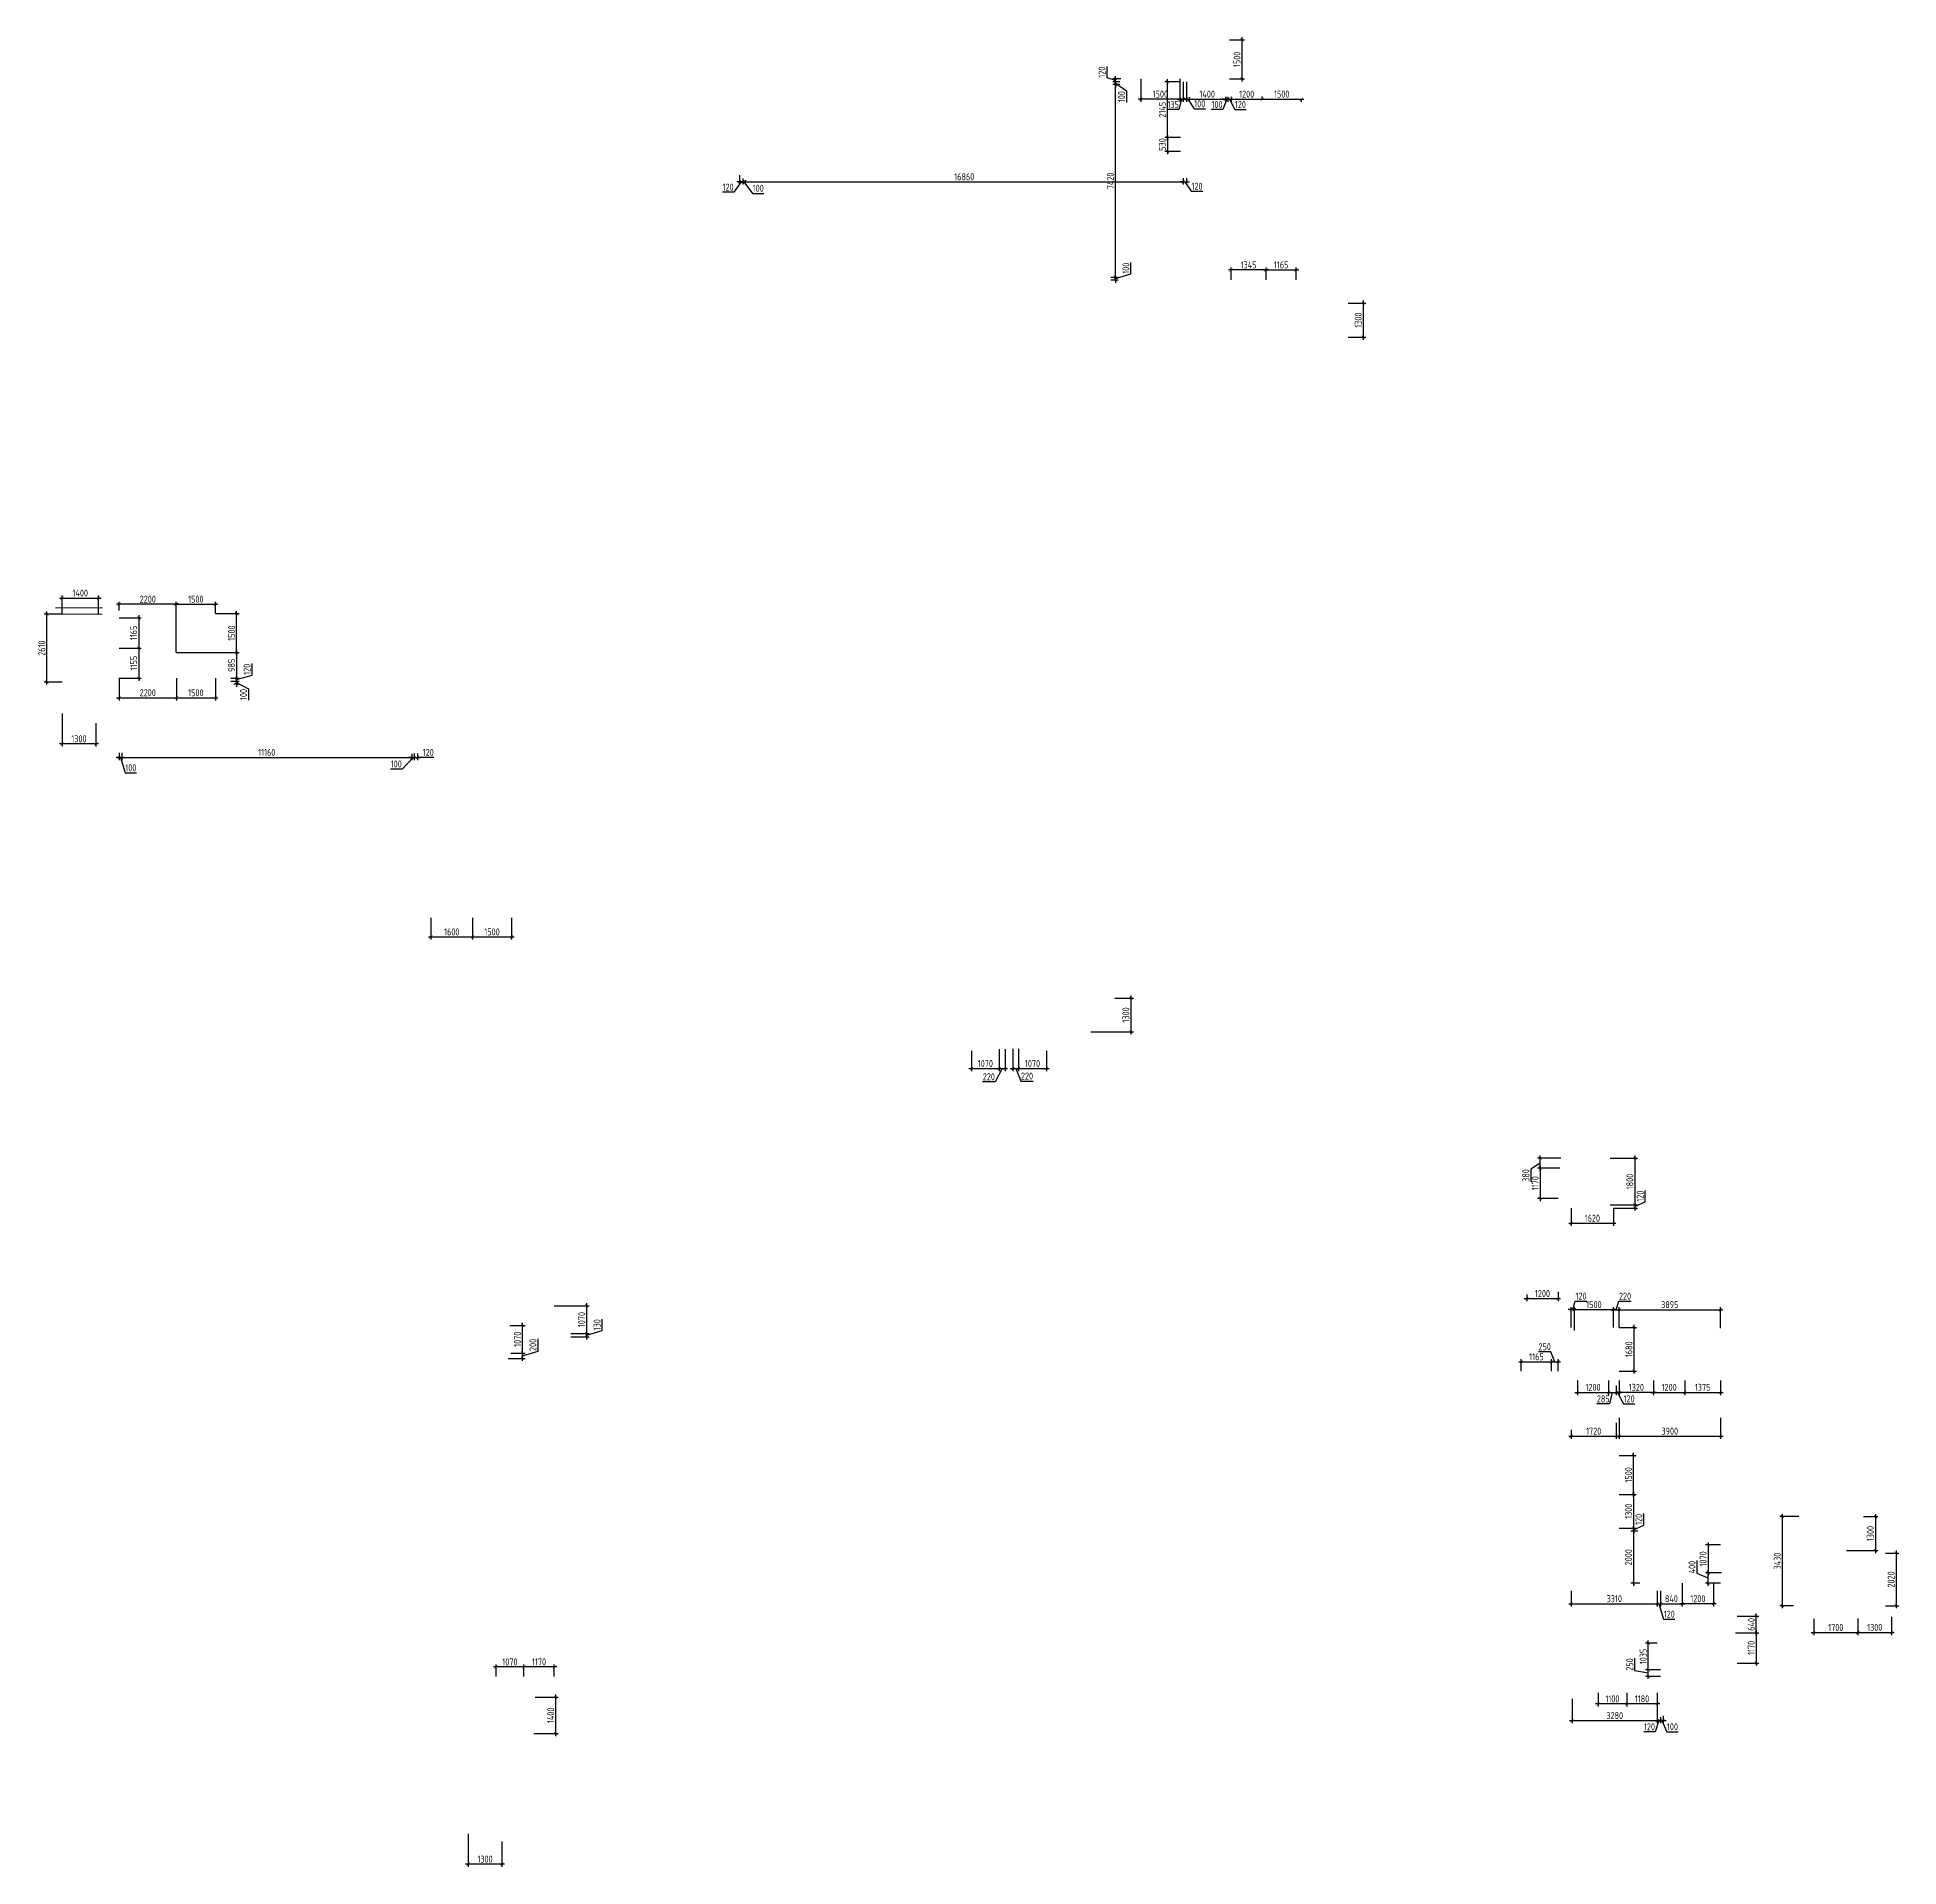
# Model space of a CAD drawing. Header units: millimetres. Extents: x -350007 to 535970, y -888 to 133718.
# Drawn here: x -350007 to -278352, y 54766 to 125190 of the extents above; entities that cross this region are included whole.
import ezdxf

# ---------------------------------------------------------------- set-up
doc = ezdxf.new("R2010")
doc.units = ezdxf.units.MM
doc.layers.add('АР_Размеры нов.', color=15, linetype='Continuous', lineweight=0)
doc.styles.add('ISOCPEUR', font='isocpeur.ttf', dxfattribs={"width": 0.7})
doc.dimstyles.new('R_100', dxfattribs={"dimtxt": 270, "dimasz": 120, "dimexe": 100, "dimexo": 0, "dimgap": 60, "dimtad": 1, "dimdec": 0, "dimrnd": 5, "dimzin": 0, "dimdsep": 46, "dimtxsty": 'ISOCPEUR', "dimblk": 'ARCHTICK', "dimcen": 0, "dimdle": 100, "dimclrd": 256, "dimclre": 256, "dimclrt": 256, "dimadec": 0, "dimazin": 0, "dimtfac": 2, "dimtdec": 0, "dimtofl": 0, "dimtmove": 1, "dimatfit": 3, "dimfxl": 1, "dimtvp": 3, "dimtolj": 1, "dimtzin": 0, "dimarcsym": 0})

msp = doc.modelspace()

# ---------------------------------------------------------------- blocks, each defined once
blk = doc.blocks.new('_ArchTick')
at = {"color": 0, "linetype": 'ByBlock', "const_width": 0.15}
blk.add_lwpolyline([(-0.5, -0.5), (0.5, 0.5)], dxfattribs=at)
blk = doc.blocks.new('*D2643')
at = {"layer": 'АР_Размеры нов.', "lineweight": -2, "ltscale": 100, "transparency": 16777216}
for p, q in [((-287646, 63376), (-288095, 63376)), ((-287995, 62243), (-287995, 63476)), ((-287646, 62343), (-288095, 62343))]:
    blk.add_line(p, q, dxfattribs=at)
at = {"layer": 'АР_Размеры нов.', "lineweight": -2, "ltscale": 100, "transparency": 16777216, "xscale": 120, "yscale": 120, "zscale": 120}
for p, rotation in [((-287995, 63376), 90), ((-287995, 62343), 270)]:
    blk.add_blockref('_ArchTick', p, dxfattribs=dict(at, rotation=rotation))
at = {"layer": 'АР_Размеры нов.', "ltscale": 100, "transparency": 16777216, "insert": (-288190, 62860), "char_height": 270, "attachment_point": 5, "rotation": 90, "style": 'ISOCPEUR'}
blk.add_mtext('\\A1;1035', dxfattribs=at)
blk = doc.blocks.new('*D2644')
at = {"layer": 'АР_Размеры нов.', "lineweight": -2, "ltscale": 100, "transparency": 16777216}
for p, q in [((-284633, 63776), (-283735, 63776)), ((-283835, 63876), (-283835, 62507)), ((-284577, 62607), (-283735, 62607))]:
    blk.add_line(p, q, dxfattribs=at)
at = {"layer": 'АР_Размеры нов.', "lineweight": -2, "ltscale": 100, "transparency": 16777216, "xscale": 120, "yscale": 120, "zscale": 120}
for p, rotation in [((-283835, 63776), 90), ((-283835, 62607), 270)]:
    blk.add_blockref('_ArchTick', p, dxfattribs=dict(at, rotation=rotation))
at = {"layer": 'АР_Размеры нов.', "ltscale": 100, "transparency": 16777216, "insert": (-284030, 63192), "char_height": 270, "attachment_point": 5, "rotation": 90, "style": 'ISOCPEUR'}
blk.add_mtext('\\A1;1170', dxfattribs=at)
blk = doc.blocks.new('*D2645')
at = {"layer": 'АР_Размеры нов.', "lineweight": -2, "ltscale": 100, "transparency": 16777216}
for p, q in [((-289236, 76210), (-290936, 76210)), ((-290836, 75406), (-290836, 76310)), ((-289336, 75525), (-289336, 76310))]:
    blk.add_line(p, q, dxfattribs=at)
at = {"layer": 'АР_Размеры нов.', "lineweight": -2, "ltscale": 100, "transparency": 16777216, "xscale": 120, "yscale": 120, "zscale": 120, "rotation": 180}
blk.add_blockref('_ArchTick', (-290836, 76210), dxfattribs=at)
at = {"layer": 'АР_Размеры нов.', "lineweight": -2, "ltscale": 100, "transparency": 16777216, "xscale": 120, "yscale": 120, "zscale": 120}
blk.add_blockref('_ArchTick', (-289336, 76210), dxfattribs=at)
at = {"layer": 'АР_Размеры нов.', "ltscale": 100, "transparency": 16777216, "insert": (-290086, 76405), "char_height": 270, "attachment_point": 5, "style": 'ISOCPEUR'}
blk.add_mtext('\\A1;1500', dxfattribs=at)
blk = doc.blocks.new('*D2646')
at = {"layer": 'АР_Размеры нов.', "lineweight": -2, "ltscale": 100, "transparency": 16777216}
for p, q in [((-292982, 74203), (-291617, 74203)), ((-292882, 73847), (-292882, 74303)), ((-291717, 73847), (-291717, 74303))]:
    blk.add_line(p, q, dxfattribs=at)
at = {"layer": 'АР_Размеры нов.', "lineweight": -2, "ltscale": 100, "transparency": 16777216, "xscale": 120, "yscale": 120, "zscale": 120, "rotation": 180}
blk.add_blockref('_ArchTick', (-292882, 74203), dxfattribs=at)
at = {"layer": 'АР_Размеры нов.', "lineweight": -2, "ltscale": 100, "transparency": 16777216, "xscale": 120, "yscale": 120, "zscale": 120}
blk.add_blockref('_ArchTick', (-291717, 74203), dxfattribs=at)
at = {"layer": 'АР_Размеры нов.', "ltscale": 100, "transparency": 16777216, "insert": (-292299, 74398), "char_height": 270, "attachment_point": 5, "style": 'ISOCPEUR'}
blk.add_mtext('\\A1;1165', dxfattribs=at)
blk = doc.blocks.new('*D2647')
at = {"layer": 'АР_Размеры нов.', "lineweight": -2, "ltscale": 100, "transparency": 16777216}
for p, q in [((-291742, 74590), (-292221, 74590)), ((-291592, 74203), (-291742, 74590)), ((-291817, 74203), (-291367, 74203)), ((-291717, 73847), (-291717, 74303)), ((-291467, 73847), (-291467, 74303))]:
    blk.add_line(p, q, dxfattribs=at)
at = {"layer": 'АР_Размеры нов.', "lineweight": -2, "ltscale": 100, "transparency": 16777216, "xscale": 120, "yscale": 120, "zscale": 120, "rotation": 180}
blk.add_blockref('_ArchTick', (-291717, 74203), dxfattribs=at)
at = {"layer": 'АР_Размеры нов.', "lineweight": -2, "ltscale": 100, "transparency": 16777216, "xscale": 120, "yscale": 120, "zscale": 120}
blk.add_blockref('_ArchTick', (-291467, 74203), dxfattribs=at)
at = {"layer": 'АР_Размеры нов.', "ltscale": 100, "transparency": 16777216, "insert": (-291981, 74785), "char_height": 270, "attachment_point": 5, "style": 'ISOCPEUR'}
blk.add_mtext('\\A1;250', dxfattribs=at)
blk = doc.blocks.new('*D2648')
at = {"layer": 'АР_Размеры нов.', "lineweight": -2, "ltscale": 100, "transparency": 16777216}
for p, q in [((-292152, 81763), (-292152, 80393)), ((-291399, 81663), (-292252, 81663)), ((-291467, 80493), (-292252, 80493))]:
    blk.add_line(p, q, dxfattribs=at)
at = {"layer": 'АР_Размеры нов.', "lineweight": -2, "ltscale": 100, "transparency": 16777216, "xscale": 120, "yscale": 120, "zscale": 120}
for p, rotation in [((-292152, 81663), 90), ((-292152, 80493), 270)]:
    blk.add_blockref('_ArchTick', p, dxfattribs=dict(at, rotation=rotation))
at = {"layer": 'АР_Размеры нов.', "ltscale": 100, "transparency": 16777216, "insert": (-292347, 81078), "char_height": 270, "attachment_point": 5, "rotation": 90, "style": 'ISOCPEUR'}
blk.add_mtext('\\A1;1170', dxfattribs=at)
blk = doc.blocks.new('*D2649')
at = {"layer": 'АР_Размеры нов.', "lineweight": -2, "ltscale": 100, "transparency": 16777216}
for p, q in [((-292152, 81853), (-292513, 81614)), ((-291358, 82043), (-292252, 82043)), ((-292152, 81563), (-292152, 82143)), ((-292513, 81614), (-292513, 81135)), ((-291399, 81663), (-292252, 81663))]:
    blk.add_line(p, q, dxfattribs=at)
at = {"layer": 'АР_Размеры нов.', "lineweight": -2, "ltscale": 100, "transparency": 16777216, "xscale": 120, "yscale": 120, "zscale": 120}
for p, rotation in [((-292152, 82043), 90), ((-292152, 81663), 270)]:
    blk.add_blockref('_ArchTick', p, dxfattribs=dict(at, rotation=rotation))
at = {"layer": 'АР_Размеры нов.', "ltscale": 100, "transparency": 16777216, "insert": (-292708, 81375), "char_height": 270, "attachment_point": 5, "rotation": 90, "style": 'ISOCPEUR'}
blk.add_mtext('\\A1;380', dxfattribs=at)
blk = doc.blocks.new('*D2650')
at = {"layer": 'АР_Размеры нов.', "lineweight": -2, "ltscale": 100, "transparency": 16777216}
for p, q in [((-344651, 100521), (-344651, 99663)), ((-343151, 100521), (-343151, 99663)), ((-344751, 99763), (-343051, 99763))]:
    blk.add_line(p, q, dxfattribs=at)
at = {"layer": 'АР_Размеры нов.', "lineweight": -2, "ltscale": 100, "transparency": 16777216, "xscale": 120, "yscale": 120, "zscale": 120, "rotation": 180}
blk.add_blockref('_ArchTick', (-344651, 99763), dxfattribs=at)
at = {"layer": 'АР_Размеры нов.', "lineweight": -2, "ltscale": 100, "transparency": 16777216, "xscale": 120, "yscale": 120, "zscale": 120}
blk.add_blockref('_ArchTick', (-343151, 99763), dxfattribs=at)
at = {"layer": 'АР_Размеры нов.', "ltscale": 100, "transparency": 16777216, "insert": (-343901, 99958), "char_height": 270, "attachment_point": 5, "style": 'ISOCPEUR'}
blk.add_mtext('\\A1;1500', dxfattribs=at)
blk = doc.blocks.new('*D2651')
at = {"layer": 'АР_Размеры нов.', "lineweight": -2, "ltscale": 100, "transparency": 16777216}
for p, q in [((-346852, 102840), (-346001, 102840)), ((-346101, 102940), (-346101, 101575)), ((-346852, 101675), (-346001, 101675))]:
    blk.add_line(p, q, dxfattribs=at)
at = {"layer": 'АР_Размеры нов.', "lineweight": -2, "ltscale": 100, "transparency": 16777216, "xscale": 120, "yscale": 120, "zscale": 120}
for p, rotation in [((-346101, 102840), 90), ((-346101, 101675), 270)]:
    blk.add_blockref('_ArchTick', p, dxfattribs=dict(at, rotation=rotation))
at = {"layer": 'АР_Размеры нов.', "ltscale": 100, "transparency": 16777216, "insert": (-346296, 102258), "char_height": 270, "attachment_point": 5, "rotation": 90, "style": 'ISOCPEUR'}
blk.add_mtext('\\A1;1165', dxfattribs=at)
blk = doc.blocks.new('*D2652')
at = {"layer": 'АР_Размеры нов.', "lineweight": -2, "ltscale": 100, "transparency": 16777216}
for p, q in [((-306002, 121325), (-306601, 121325)), ((-306501, 121425), (-306501, 120695)), ((-306002, 120795), (-306601, 120795))]:
    blk.add_line(p, q, dxfattribs=at)
at = {"layer": 'АР_Размеры нов.', "lineweight": -2, "ltscale": 100, "transparency": 16777216, "xscale": 120, "yscale": 120, "zscale": 120}
for p, rotation in [((-306501, 121325), 90), ((-306501, 120795), 270)]:
    blk.add_blockref('_ArchTick', p, dxfattribs=dict(at, rotation=rotation))
at = {"layer": 'АР_Размеры нов.', "ltscale": 100, "transparency": 16777216, "insert": (-306696, 121060), "char_height": 270, "attachment_point": 5, "rotation": 90, "style": 'ISOCPEUR'}
blk.add_mtext('\\A1;530', dxfattribs=at)
blk = doc.blocks.new('*D2653')
at = {"layer": 'АР_Размеры нов.', "lineweight": -2, "ltscale": 100, "transparency": 16777216}
for p, q in [((-302807, 116231), (-301442, 116231)), ((-302707, 115851), (-302707, 116331)), ((-301542, 115851), (-301542, 116331))]:
    blk.add_line(p, q, dxfattribs=at)
at = {"layer": 'АР_Размеры нов.', "lineweight": -2, "ltscale": 100, "transparency": 16777216, "xscale": 120, "yscale": 120, "zscale": 120, "rotation": 180}
blk.add_blockref('_ArchTick', (-302707, 116231), dxfattribs=at)
at = {"layer": 'АР_Размеры нов.', "lineweight": -2, "ltscale": 100, "transparency": 16777216, "xscale": 120, "yscale": 120, "zscale": 120}
blk.add_blockref('_ArchTick', (-301542, 116231), dxfattribs=at)
at = {"layer": 'АР_Размеры нов.', "ltscale": 100, "transparency": 16777216, "insert": (-302125, 116426), "char_height": 270, "attachment_point": 5, "style": 'ISOCPEUR'}
blk.add_mtext('\\A1;1165', dxfattribs=at)
blk = doc.blocks.new('*D2654')
at = {"layer": 'АР_Размеры нов.', "lineweight": -2, "ltscale": 100, "transparency": 16777216}
for p, q in [((-314047, 86168), (-314047, 85391)), ((-312976, 86144), (-312976, 85391)), ((-314147, 85491), (-312876, 85491))]:
    blk.add_line(p, q, dxfattribs=at)
at = {"layer": 'АР_Размеры нов.', "lineweight": -2, "ltscale": 100, "transparency": 16777216, "xscale": 120, "yscale": 120, "zscale": 120, "rotation": 180}
blk.add_blockref('_ArchTick', (-314047, 85491), dxfattribs=at)
at = {"layer": 'АР_Размеры нов.', "lineweight": -2, "ltscale": 100, "transparency": 16777216, "xscale": 120, "yscale": 120, "zscale": 120}
blk.add_blockref('_ArchTick', (-312976, 85491), dxfattribs=at)
at = {"layer": 'АР_Размеры нов.', "ltscale": 100, "transparency": 16777216, "insert": (-313511, 85686), "char_height": 270, "attachment_point": 5, "style": 'ISOCPEUR'}
blk.add_mtext('\\A1;1070', dxfattribs=at)
blk = doc.blocks.new('*D2655')
at = {"layer": 'АР_Размеры нов.', "lineweight": -2, "ltscale": 100, "transparency": 16777216}
for p, q in [((-312232, 86168), (-312232, 85391)), ((-311161, 86168), (-311161, 85391)), ((-312332, 85491), (-311061, 85491))]:
    blk.add_line(p, q, dxfattribs=at)
at = {"layer": 'АР_Размеры нов.', "lineweight": -2, "ltscale": 100, "transparency": 16777216, "xscale": 120, "yscale": 120, "zscale": 120, "rotation": 180}
blk.add_blockref('_ArchTick', (-312232, 85491), dxfattribs=at)
at = {"layer": 'АР_Размеры нов.', "lineweight": -2, "ltscale": 100, "transparency": 16777216, "xscale": 120, "yscale": 120, "zscale": 120}
blk.add_blockref('_ArchTick', (-311161, 85491), dxfattribs=at)
at = {"layer": 'АР_Размеры нов.', "ltscale": 100, "transparency": 16777216, "insert": (-311696, 85686), "char_height": 270, "attachment_point": 5, "style": 'ISOCPEUR'}
blk.add_mtext('\\A1;1070', dxfattribs=at)
blk = doc.blocks.new('*D2750')
at = {"layer": 'АР_Размеры нов.', "lineweight": -2, "ltscale": 100, "transparency": 16777216}
for p, q in [((-285218, 67152), (-285790, 67152)), ((-285690, 67252), (-285690, 65981)), ((-285171, 66081), (-285790, 66081))]:
    blk.add_line(p, q, dxfattribs=at)
at = {"layer": 'АР_Размеры нов.', "lineweight": -2, "ltscale": 100, "transparency": 16777216, "xscale": 120, "yscale": 120, "zscale": 120}
for p, rotation in [((-285690, 67152), 90), ((-285690, 66081), 270)]:
    blk.add_blockref('_ArchTick', p, dxfattribs=dict(at, rotation=rotation))
at = {"layer": 'АР_Размеры нов.', "ltscale": 100, "transparency": 16777216, "insert": (-285885, 66616), "char_height": 270, "attachment_point": 5, "rotation": 90, "style": 'ISOCPEUR'}
blk.add_mtext('\\A1;1070', dxfattribs=at)
blk = doc.blocks.new('*D2760')
at = {"layer": 'АР_Размеры нов.', "lineweight": -2, "ltscale": 100, "transparency": 16777216}
for p, q in [((-307526, 123590), (-307526, 122706)), ((-306026, 123590), (-306026, 122706)), ((-305926, 122806), (-307626, 122806))]:
    blk.add_line(p, q, dxfattribs=at)
at = {"layer": 'АР_Размеры нов.', "lineweight": -2, "ltscale": 100, "transparency": 16777216, "xscale": 120, "yscale": 120, "zscale": 120, "rotation": 180}
blk.add_blockref('_ArchTick', (-307526, 122806), dxfattribs=at)
at = {"layer": 'АР_Размеры нов.', "lineweight": -2, "ltscale": 100, "transparency": 16777216, "xscale": 120, "yscale": 120, "zscale": 120}
blk.add_blockref('_ArchTick', (-306026, 122806), dxfattribs=at)
at = {"layer": 'АР_Размеры нов.', "ltscale": 100, "transparency": 16777216, "insert": (-306776, 123001), "char_height": 270, "attachment_point": 5, "style": 'ISOCPEUR'}
blk.add_mtext('\\A1;1500', dxfattribs=at)
blk = doc.blocks.new('*D2765')
at = {"layer": 'АР_Размеры нов.', "lineweight": -2, "ltscale": 100, "transparency": 16777216}
for p, q in [((-346852, 100521), (-346852, 99663)), ((-344651, 100521), (-344651, 99663)), ((-346952, 99763), (-344551, 99763))]:
    blk.add_line(p, q, dxfattribs=at)
at = {"layer": 'АР_Размеры нов.', "lineweight": -2, "ltscale": 100, "transparency": 16777216, "xscale": 120, "yscale": 120, "zscale": 120, "rotation": 180}
blk.add_blockref('_ArchTick', (-346852, 99763), dxfattribs=at)
at = {"layer": 'АР_Размеры нов.', "lineweight": -2, "ltscale": 100, "transparency": 16777216, "xscale": 120, "yscale": 120, "zscale": 120}
blk.add_blockref('_ArchTick', (-344651, 99763), dxfattribs=at)
at = {"layer": 'АР_Размеры нов.', "ltscale": 100, "transparency": 16777216, "insert": (-345752, 99958), "char_height": 270, "attachment_point": 5, "style": 'ISOCPEUR'}
blk.add_mtext('\\A1;2200', dxfattribs=at)
blk = doc.blocks.new('*D2766')
at = {"layer": 'АР_Размеры нов.', "lineweight": -2, "ltscale": 100, "transparency": 16777216}
for p, q in [((-288515, 62314), (-288515, 62793)), ((-287526, 62343), (-288095, 62343)), ((-287995, 61994), (-287995, 62443)), ((-287995, 62219), (-288515, 62314)), ((-287526, 62094), (-288095, 62094))]:
    blk.add_line(p, q, dxfattribs=at)
at = {"layer": 'АР_Размеры нов.', "lineweight": -2, "ltscale": 100, "transparency": 16777216, "xscale": 120, "yscale": 120, "zscale": 120}
for p, rotation in [((-287995, 62343), 90), ((-287995, 62094), 270)]:
    blk.add_blockref('_ArchTick', p, dxfattribs=dict(at, rotation=rotation))
at = {"layer": 'АР_Размеры нов.', "ltscale": 100, "transparency": 16777216, "insert": (-288710, 62553), "char_height": 270, "attachment_point": 5, "rotation": 90, "style": 'ISOCPEUR'}
blk.add_mtext('\\A1;250', dxfattribs=at)
blk = doc.blocks.new('*D2767')
at = {"layer": 'АР_Размеры нов.', "lineweight": -2, "ltscale": 100, "transparency": 16777216}
for p, q in [((-283835, 63677), (-283835, 64518)), ((-284577, 64418), (-283735, 64418)), ((-284467, 63777), (-283735, 63777))]:
    blk.add_line(p, q, dxfattribs=at)
at = {"layer": 'АР_Размеры нов.', "lineweight": -2, "ltscale": 100, "transparency": 16777216, "xscale": 120, "yscale": 120, "zscale": 120}
for p, rotation in [((-283835, 64418), 90), ((-283835, 63777), 270)]:
    blk.add_blockref('_ArchTick', p, dxfattribs=dict(at, rotation=rotation))
at = {"layer": 'АР_Размеры нов.', "ltscale": 100, "transparency": 16777216, "insert": (-284030, 64097), "char_height": 270, "attachment_point": 5, "rotation": 90, "style": 'ISOCPEUR'}
blk.add_mtext('\\A1;640', dxfattribs=at)
blk = doc.blocks.new('*D2768')
at = {"layer": 'АР_Размеры нов.', "lineweight": -2, "ltscale": 100, "transparency": 16777216}
for p, q in [((-281727, 63780), (-279827, 63780)), ((-281627, 64312), (-281627, 63680)), ((-279927, 64317), (-279927, 63680))]:
    blk.add_line(p, q, dxfattribs=at)
at = {"layer": 'АР_Размеры нов.', "lineweight": -2, "ltscale": 100, "transparency": 16777216, "xscale": 120, "yscale": 120, "zscale": 120, "rotation": 180}
blk.add_blockref('_ArchTick', (-281627, 63780), dxfattribs=at)
at = {"layer": 'АР_Размеры нов.', "lineweight": -2, "ltscale": 100, "transparency": 16777216, "xscale": 120, "yscale": 120, "zscale": 120}
blk.add_blockref('_ArchTick', (-279927, 63780), dxfattribs=at)
at = {"layer": 'АР_Размеры нов.', "ltscale": 100, "transparency": 16777216, "insert": (-280777, 63975), "char_height": 270, "attachment_point": 5, "style": 'ISOCPEUR'}
blk.add_mtext('\\A1;1700', dxfattribs=at)
blk = doc.blocks.new('*D2769')
at = {"layer": 'АР_Размеры нов.', "lineweight": -2, "ltscale": 100, "transparency": 16777216}
for p, q in [((-280027, 63785), (-278527, 63785)), ((-279927, 64317), (-279927, 63685)), ((-278627, 64390), (-278627, 63685))]:
    blk.add_line(p, q, dxfattribs=at)
at = {"layer": 'АР_Размеры нов.', "lineweight": -2, "ltscale": 100, "transparency": 16777216, "xscale": 120, "yscale": 120, "zscale": 120, "rotation": 180}
blk.add_blockref('_ArchTick', (-279927, 63785), dxfattribs=at)
at = {"layer": 'АР_Размеры нов.', "lineweight": -2, "ltscale": 100, "transparency": 16777216, "xscale": 120, "yscale": 120, "zscale": 120}
blk.add_blockref('_ArchTick', (-278627, 63785), dxfattribs=at)
at = {"layer": 'АР_Размеры нов.', "ltscale": 100, "transparency": 16777216, "insert": (-279277, 63980), "char_height": 270, "attachment_point": 5, "style": 'ISOCPEUR'}
blk.add_mtext('\\A1;1300', dxfattribs=at)
blk = doc.blocks.new('*D2770')
at = {"layer": 'АР_Размеры нов.', "lineweight": -2, "ltscale": 100, "transparency": 16777216}
for p, q in [((-289115, 70601), (-288460, 70601)), ((-288560, 69001), (-288560, 70701)), ((-289115, 69101), (-288460, 69101))]:
    blk.add_line(p, q, dxfattribs=at)
at = {"layer": 'АР_Размеры нов.', "lineweight": -2, "ltscale": 100, "transparency": 16777216, "xscale": 120, "yscale": 120, "zscale": 120}
for p, rotation in [((-288560, 70601), 90), ((-288560, 69101), 270)]:
    blk.add_blockref('_ArchTick', p, dxfattribs=dict(at, rotation=rotation))
at = {"layer": 'АР_Размеры нов.', "ltscale": 100, "transparency": 16777216, "insert": (-288755, 69851), "char_height": 270, "attachment_point": 5, "rotation": 90, "style": 'ISOCPEUR'}
blk.add_mtext('\\A1;1500', dxfattribs=at)
blk = doc.blocks.new('*D3029')
at = {"layer": 'АР_Размеры нов.', "lineweight": -2, "ltscale": 100, "transparency": 16777216}
for p, q in [((-304108, 125090), (-303531, 125090)), ((-303631, 123490), (-303631, 125190)), ((-304108, 123590), (-303531, 123590))]:
    blk.add_line(p, q, dxfattribs=at)
at = {"layer": 'АР_Размеры нов.', "lineweight": -2, "ltscale": 100, "transparency": 16777216, "xscale": 120, "yscale": 120, "zscale": 120}
for p, rotation in [((-303631, 125090), 90), ((-303631, 123590), 270)]:
    blk.add_blockref('_ArchTick', p, dxfattribs=dict(at, rotation=rotation))
at = {"layer": 'АР_Размеры нов.', "ltscale": 100, "transparency": 16777216, "insert": (-303826, 124340), "char_height": 270, "attachment_point": 5, "rotation": 90, "style": 'ISOCPEUR'}
blk.add_mtext('\\A1;1500', dxfattribs=at)
blk = doc.blocks.new('*D3030')
at = {"layer": 'АР_Размеры нов.', "lineweight": -2, "ltscale": 100, "transparency": 16777216}
for p, q in [((-343151, 103002), (-342232, 103002)), ((-342332, 101404), (-342332, 103102)), ((-344653, 101504), (-342232, 101504))]:
    blk.add_line(p, q, dxfattribs=at)
at = {"layer": 'АР_Размеры нов.', "lineweight": -2, "ltscale": 100, "transparency": 16777216, "xscale": 120, "yscale": 120, "zscale": 120}
for p, rotation in [((-342332, 103002), 90), ((-342332, 101504), 270)]:
    blk.add_blockref('_ArchTick', p, dxfattribs=dict(at, rotation=rotation))
at = {"layer": 'АР_Размеры нов.', "ltscale": 100, "transparency": 16777216, "insert": (-342527, 102253), "char_height": 270, "attachment_point": 5, "rotation": 90, "style": 'ISOCPEUR'}
blk.add_mtext('\\A1;1500', dxfattribs=at)
blk = doc.blocks.new('*D3031')
at = {"layer": 'АР_Размеры нов.', "lineweight": -2, "ltscale": 100, "transparency": 16777216}
for p, q in [((-344753, 103363), (-343051, 103363)), ((-344653, 101504), (-344653, 103463)), ((-343151, 103002), (-343151, 103463))]:
    blk.add_line(p, q, dxfattribs=at)
at = {"layer": 'АР_Размеры нов.', "lineweight": -2, "ltscale": 100, "transparency": 16777216, "xscale": 120, "yscale": 120, "zscale": 120, "rotation": 180}
blk.add_blockref('_ArchTick', (-344653, 103363), dxfattribs=at)
at = {"layer": 'АР_Размеры нов.', "lineweight": -2, "ltscale": 100, "transparency": 16777216, "xscale": 120, "yscale": 120, "zscale": 120}
blk.add_blockref('_ArchTick', (-343151, 103363), dxfattribs=at)
at = {"layer": 'АР_Размеры нов.', "ltscale": 100, "transparency": 16777216, "insert": (-343902, 103558), "char_height": 270, "attachment_point": 5, "style": 'ISOCPEUR'}
blk.add_mtext('\\A1;1500', dxfattribs=at)
blk = doc.blocks.new('*D3033')
at = {"layer": 'АР_Размеры нов.', "lineweight": -2, "ltscale": 100, "transparency": 16777216}
for p, q in [((-292667, 76790), (-292667, 76538)), ((-291468, 76897), (-291468, 76538)), ((-292767, 76638), (-291368, 76638))]:
    blk.add_line(p, q, dxfattribs=at)
at = {"layer": 'АР_Размеры нов.', "lineweight": -2, "ltscale": 100, "transparency": 16777216, "xscale": 120, "yscale": 120, "zscale": 120, "rotation": 180}
blk.add_blockref('_ArchTick', (-292667, 76638), dxfattribs=at)
at = {"layer": 'АР_Размеры нов.', "lineweight": -2, "ltscale": 100, "transparency": 16777216, "xscale": 120, "yscale": 120, "zscale": 120}
blk.add_blockref('_ArchTick', (-291468, 76638), dxfattribs=at)
at = {"layer": 'АР_Размеры нов.', "ltscale": 100, "transparency": 16777216, "insert": (-292067, 76833), "char_height": 270, "attachment_point": 5, "style": 'ISOCPEUR'}
blk.add_mtext('\\A1;1200', dxfattribs=at)
blk = doc.blocks.new('*D3034')
at = {"layer": 'АР_Размеры нов.', "lineweight": -2, "ltscale": 100, "transparency": 16777216}
for p, q in [((-279714, 68244), (-279154, 68244)), ((-279254, 68344), (-279254, 66841)), ((-280359, 66941), (-279154, 66941))]:
    blk.add_line(p, q, dxfattribs=at)
at = {"layer": 'АР_Размеры нов.', "lineweight": -2, "ltscale": 100, "transparency": 16777216, "xscale": 120, "yscale": 120, "zscale": 120}
for p, rotation in [((-279254, 68244), 90), ((-279254, 66941), 270)]:
    blk.add_blockref('_ArchTick', p, dxfattribs=dict(at, rotation=rotation))
at = {"layer": 'АР_Размеры нов.', "ltscale": 100, "transparency": 16777216, "insert": (-279449, 67593), "char_height": 270, "attachment_point": 5, "rotation": 90, "style": 'ISOCPEUR'}
blk.add_mtext('\\A1;1300', dxfattribs=at)
blk = doc.blocks.new('*D3035')
at = {"layer": 'АР_Размеры нов.', "lineweight": -2, "ltscale": 100, "transparency": 16777216}
for p, q in [((-308531, 88206), (-307808, 88206)), ((-307908, 88306), (-307908, 86803)), ((-309448, 86903), (-307808, 86903))]:
    blk.add_line(p, q, dxfattribs=at)
at = {"layer": 'АР_Размеры нов.', "lineweight": -2, "ltscale": 100, "transparency": 16777216, "xscale": 120, "yscale": 120, "zscale": 120}
for p, rotation in [((-307908, 88206), 90), ((-307908, 86903), 270)]:
    blk.add_blockref('_ArchTick', p, dxfattribs=dict(at, rotation=rotation))
at = {"layer": 'АР_Размеры нов.', "ltscale": 100, "transparency": 16777216, "insert": (-308103, 87554), "char_height": 270, "attachment_point": 5, "rotation": 90, "style": 'ISOCPEUR'}
blk.add_mtext('\\A1;1300', dxfattribs=at)
blk = doc.blocks.new('*D3036')
at = {"layer": 'АР_Размеры нов.', "lineweight": -2, "ltscale": 100, "transparency": 16777216}
for p, q in [((-299541, 114951), (-298863, 114951)), ((-298963, 115051), (-298963, 113548)), ((-299541, 113648), (-298863, 113648))]:
    blk.add_line(p, q, dxfattribs=at)
at = {"layer": 'АР_Размеры нов.', "lineweight": -2, "ltscale": 100, "transparency": 16777216, "xscale": 120, "yscale": 120, "zscale": 120}
for p, rotation in [((-298963, 114951), 90), ((-298963, 113648), 270)]:
    blk.add_blockref('_ArchTick', p, dxfattribs=dict(at, rotation=rotation))
at = {"layer": 'АР_Размеры нов.', "ltscale": 100, "transparency": 16777216, "insert": (-299158, 114300), "char_height": 270, "attachment_point": 5, "rotation": 90, "style": 'ISOCPEUR'}
blk.add_mtext('\\A1;1300', dxfattribs=at)
blk = doc.blocks.new('*D3037')
at = {"layer": 'АР_Размеры нов.', "lineweight": -2, "ltscale": 100, "transparency": 16777216}
for p, q in [((-349052, 99159), (-349052, 97891)), ((-347750, 98785), (-347750, 97891)), ((-347650, 97991), (-349152, 97991))]:
    blk.add_line(p, q, dxfattribs=at)
at = {"layer": 'АР_Размеры нов.', "lineweight": -2, "ltscale": 100, "transparency": 16777216, "xscale": 120, "yscale": 120, "zscale": 120, "rotation": 180}
blk.add_blockref('_ArchTick', (-349052, 97991), dxfattribs=at)
at = {"layer": 'АР_Размеры нов.', "lineweight": -2, "ltscale": 100, "transparency": 16777216, "xscale": 120, "yscale": 120, "zscale": 120}
blk.add_blockref('_ArchTick', (-347750, 97991), dxfattribs=at)
at = {"layer": 'АР_Размеры нов.', "ltscale": 100, "transparency": 16777216, "insert": (-348401, 98186), "char_height": 270, "attachment_point": 5, "style": 'ISOCPEUR'}
blk.add_mtext('\\A1;1300', dxfattribs=at)
blk = doc.blocks.new('*D3038')
at = {"layer": 'АР_Размеры нов.', "lineweight": -2, "ltscale": 100, "transparency": 16777216}
for p, q in [((-333420, 56038), (-333420, 54766)), ((-332120, 55740), (-332120, 54766)), ((-332020, 54866), (-333520, 54866))]:
    blk.add_line(p, q, dxfattribs=at)
at = {"layer": 'АР_Размеры нов.', "lineweight": -2, "ltscale": 100, "transparency": 16777216, "xscale": 120, "yscale": 120, "zscale": 120, "rotation": 180}
blk.add_blockref('_ArchTick', (-333420, 54866), dxfattribs=at)
at = {"layer": 'АР_Размеры нов.', "lineweight": -2, "ltscale": 100, "transparency": 16777216, "xscale": 120, "yscale": 120, "zscale": 120}
blk.add_blockref('_ArchTick', (-332120, 54866), dxfattribs=at)
at = {"layer": 'АР_Размеры нов.', "ltscale": 100, "transparency": 16777216, "insert": (-332770, 55061), "char_height": 270, "attachment_point": 5, "style": 'ISOCPEUR'}
blk.add_mtext('\\A1;1300', dxfattribs=at)
blk = doc.blocks.new('*D3048')
at = {"layer": 'АР_Размеры нов.', "lineweight": -2, "ltscale": 100, "transparency": 16777216}
for p, q in [((-330838, 61296), (-329950, 61296)), ((-330050, 59795), (-330050, 61396)), ((-330894, 59895), (-329950, 59895))]:
    blk.add_line(p, q, dxfattribs=at)
at = {"layer": 'АР_Размеры нов.', "lineweight": -2, "ltscale": 100, "transparency": 16777216, "xscale": 120, "yscale": 120, "zscale": 120}
for p, rotation in [((-330050, 61296), 90), ((-330050, 59895), 270)]:
    blk.add_blockref('_ArchTick', p, dxfattribs=dict(at, rotation=rotation))
at = {"layer": 'АР_Размеры нов.', "ltscale": 100, "transparency": 16777216, "insert": (-330245, 60596), "char_height": 270, "attachment_point": 5, "rotation": 90, "style": 'ISOCPEUR'}
blk.add_mtext('\\A1;1400', dxfattribs=at)
blk = doc.blocks.new('*D3068')
at = {"layer": 'АР_Размеры нов.', "lineweight": -2, "ltscale": 100, "transparency": 16777216}
for p, q in [((-289115, 69101), (-288460, 69101)), ((-288560, 69201), (-288560, 67699)), ((-289115, 67799), (-288460, 67799))]:
    blk.add_line(p, q, dxfattribs=at)
at = {"layer": 'АР_Размеры нов.', "lineweight": -2, "ltscale": 100, "transparency": 16777216, "xscale": 120, "yscale": 120, "zscale": 120}
for p, rotation in [((-288560, 69101), 90), ((-288560, 67799), 270)]:
    blk.add_blockref('_ArchTick', p, dxfattribs=dict(at, rotation=rotation))
at = {"layer": 'АР_Размеры нов.', "ltscale": 100, "transparency": 16777216, "insert": (-288755, 68450), "char_height": 270, "attachment_point": 5, "rotation": 90, "style": 'ISOCPEUR'}
blk.add_mtext('\\A1;1300', dxfattribs=at)
blk = doc.blocks.new('*D3069')
at = {"layer": 'АР_Размеры нов.', "lineweight": -2, "ltscale": 100, "transparency": 16777216}
for p, q in [((-329468, 75294), (-328758, 75294)), ((-328858, 75230), (-328263, 75408)), ((-328858, 75066), (-328858, 75394)), ((-328263, 75408), (-328263, 75849)), ((-329468, 75166), (-328758, 75166))]:
    blk.add_line(p, q, dxfattribs=at)
at = {"layer": 'АР_Размеры нов.', "lineweight": -2, "ltscale": 100, "transparency": 16777216, "xscale": 120, "yscale": 120, "zscale": 120}
for p, rotation in [((-328858, 75294), 90), ((-328858, 75166), 270)]:
    blk.add_blockref('_ArchTick', p, dxfattribs=dict(at, rotation=rotation))
at = {"layer": 'АР_Размеры нов.', "ltscale": 100, "transparency": 16777216, "insert": (-328458, 75629), "char_height": 270, "attachment_point": 5, "rotation": 90, "style": 'ISOCPEUR'}
blk.add_mtext('\\A1;130', dxfattribs=at)
blk = doc.blocks.new('*D3070')
at = {"layer": 'АР_Размеры нов.', "lineweight": -2, "ltscale": 100, "transparency": 16777216}
for p, q in [((-289235, 71848), (-289235, 71239)), ((-291057, 71339), (-289135, 71339)), ((-290957, 71586), (-290957, 71239))]:
    blk.add_line(p, q, dxfattribs=at)
at = {"layer": 'АР_Размеры нов.', "lineweight": -2, "ltscale": 100, "transparency": 16777216, "xscale": 120, "yscale": 120, "zscale": 120, "rotation": 180}
blk.add_blockref('_ArchTick', (-290957, 71339), dxfattribs=at)
at = {"layer": 'АР_Размеры нов.', "lineweight": -2, "ltscale": 100, "transparency": 16777216, "xscale": 120, "yscale": 120, "zscale": 120}
blk.add_blockref('_ArchTick', (-289235, 71339), dxfattribs=at)
at = {"layer": 'АР_Размеры нов.', "ltscale": 100, "transparency": 16777216, "insert": (-290096, 71534), "char_height": 270, "attachment_point": 5, "style": 'ISOCPEUR'}
blk.add_mtext('\\A1;1720', dxfattribs=at)
blk = doc.blocks.new('*D3071')
at = {"layer": 'АР_Размеры нов.', "lineweight": -2, "ltscale": 100, "transparency": 16777216}
for p, q in [((-289115, 72044), (-289115, 71239)), ((-285217, 72044), (-285217, 71239)), ((-289215, 71339), (-285117, 71339))]:
    blk.add_line(p, q, dxfattribs=at)
at = {"layer": 'АР_Размеры нов.', "lineweight": -2, "ltscale": 100, "transparency": 16777216, "xscale": 120, "yscale": 120, "zscale": 120, "rotation": 180}
blk.add_blockref('_ArchTick', (-289115, 71339), dxfattribs=at)
at = {"layer": 'АР_Размеры нов.', "lineweight": -2, "ltscale": 100, "transparency": 16777216, "xscale": 120, "yscale": 120, "zscale": 120}
blk.add_blockref('_ArchTick', (-285217, 71339), dxfattribs=at)
at = {"layer": 'АР_Размеры нов.', "ltscale": 100, "transparency": 16777216, "insert": (-287166, 71534), "char_height": 270, "attachment_point": 5, "style": 'ISOCPEUR'}
blk.add_mtext('\\A1;3900', dxfattribs=at)
blk = doc.blocks.new('*D3072')
at = {"layer": 'АР_Размеры нов.', "lineweight": -2, "ltscale": 100, "transparency": 16777216}
for p, q in [((-330107, 76364), (-328758, 76364)), ((-328858, 75194), (-328858, 76464)), ((-329468, 75294), (-328758, 75294))]:
    blk.add_line(p, q, dxfattribs=at)
at = {"layer": 'АР_Размеры нов.', "lineweight": -2, "ltscale": 100, "transparency": 16777216, "xscale": 120, "yscale": 120, "zscale": 120}
for p, rotation in [((-328858, 76364), 90), ((-328858, 75294), 270)]:
    blk.add_blockref('_ArchTick', p, dxfattribs=dict(at, rotation=rotation))
at = {"layer": 'АР_Размеры нов.', "ltscale": 100, "transparency": 16777216, "insert": (-329053, 75829), "char_height": 270, "attachment_point": 5, "rotation": 90, "style": 'ISOCPEUR'}
blk.add_mtext('\\A1;1070', dxfattribs=at)
blk = doc.blocks.new('*D3073')
at = {"layer": 'АР_Размеры нов.', "lineweight": -2, "ltscale": 100, "transparency": 16777216}
for p, q in [((-290958, 76211), (-291078, 76211)), ((-290958, 75525), (-290958, 76311)), ((-290958, 76211), (-290840, 76211)), ((-290899, 76211), (-290802, 76536)), ((-290840, 75525), (-290840, 76311)), ((-290840, 76211), (-290720, 76211)), ((-290802, 76536), (-290361, 76536))]:
    blk.add_line(p, q, dxfattribs=at)
at = {"layer": 'АР_Размеры нов.', "lineweight": -2, "ltscale": 100, "transparency": 16777216, "xscale": 120, "yscale": 120, "zscale": 120}
blk.add_blockref('_ArchTick', (-290958, 76211), dxfattribs=at)
at = {"layer": 'АР_Размеры нов.', "lineweight": -2, "ltscale": 100, "transparency": 16777216, "xscale": 120, "yscale": 120, "zscale": 120, "rotation": 180}
blk.add_blockref('_ArchTick', (-290840, 76211), dxfattribs=at)
at = {"layer": 'АР_Размеры нов.', "ltscale": 100, "transparency": 16777216, "insert": (-290581, 76731), "char_height": 270, "attachment_point": 5, "style": 'ISOCPEUR'}
blk.add_mtext('\\A1;120', dxfattribs=at)
blk = doc.blocks.new('*D3074')
at = {"layer": 'АР_Размеры нов.', "lineweight": -2, "ltscale": 100, "transparency": 16777216}
for p, q in [((-290722, 73487), (-290722, 72925)), ((-289520, 73487), (-289520, 72925)), ((-290822, 73025), (-289420, 73025))]:
    blk.add_line(p, q, dxfattribs=at)
at = {"layer": 'АР_Размеры нов.', "lineweight": -2, "ltscale": 100, "transparency": 16777216, "xscale": 120, "yscale": 120, "zscale": 120, "rotation": 180}
blk.add_blockref('_ArchTick', (-290722, 73025), dxfattribs=at)
at = {"layer": 'АР_Размеры нов.', "lineweight": -2, "ltscale": 100, "transparency": 16777216, "xscale": 120, "yscale": 120, "zscale": 120}
blk.add_blockref('_ArchTick', (-289520, 73025), dxfattribs=at)
at = {"layer": 'АР_Размеры нов.', "ltscale": 100, "transparency": 16777216, "insert": (-290121, 73220), "char_height": 270, "attachment_point": 5, "style": 'ISOCPEUR'}
blk.add_mtext('\\A1;1200', dxfattribs=at)
blk = doc.blocks.new('*D3075')
at = {"layer": 'АР_Размеры нов.', "lineweight": -2, "ltscale": 100, "transparency": 16777216}
for p, q in [((-287793, 73487), (-287793, 72925)), ((-286591, 73487), (-286591, 72925)), ((-287893, 73025), (-286491, 73025))]:
    blk.add_line(p, q, dxfattribs=at)
at = {"layer": 'АР_Размеры нов.', "lineweight": -2, "ltscale": 100, "transparency": 16777216, "xscale": 120, "yscale": 120, "zscale": 120, "rotation": 180}
blk.add_blockref('_ArchTick', (-287793, 73025), dxfattribs=at)
at = {"layer": 'АР_Размеры нов.', "lineweight": -2, "ltscale": 100, "transparency": 16777216, "xscale": 120, "yscale": 120, "zscale": 120}
blk.add_blockref('_ArchTick', (-286591, 73025), dxfattribs=at)
at = {"layer": 'АР_Размеры нов.', "ltscale": 100, "transparency": 16777216, "insert": (-287192, 73220), "char_height": 270, "attachment_point": 5, "style": 'ISOCPEUR'}
blk.add_mtext('\\A1;1200', dxfattribs=at)
blk = doc.blocks.new('*D3076')
at = {"layer": 'АР_Размеры нов.', "lineweight": -2, "ltscale": 100, "transparency": 16777216}
for p, q in [((-286684, 65679), (-286684, 64790)), ((-285484, 65679), (-285484, 64790)), ((-285384, 64890), (-286784, 64890))]:
    blk.add_line(p, q, dxfattribs=at)
at = {"layer": 'АР_Размеры нов.', "lineweight": -2, "ltscale": 100, "transparency": 16777216, "xscale": 120, "yscale": 120, "zscale": 120, "rotation": 180}
blk.add_blockref('_ArchTick', (-286684, 64890), dxfattribs=at)
at = {"layer": 'АР_Размеры нов.', "lineweight": -2, "ltscale": 100, "transparency": 16777216, "xscale": 120, "yscale": 120, "zscale": 120}
blk.add_blockref('_ArchTick', (-285484, 64890), dxfattribs=at)
at = {"layer": 'АР_Размеры нов.', "ltscale": 100, "transparency": 16777216, "insert": (-286084, 65085), "char_height": 270, "attachment_point": 5, "style": 'ISOCPEUR'}
blk.add_mtext('\\A1;1200', dxfattribs=at)
blk = doc.blocks.new('*D3077')
at = {"layer": 'АР_Размеры нов.', "lineweight": -2, "ltscale": 100, "transparency": 16777216}
for p, q in [((-333251, 91296), (-333251, 90457)), ((-331751, 91296), (-331751, 90457)), ((-333351, 90557), (-331651, 90557))]:
    blk.add_line(p, q, dxfattribs=at)
at = {"layer": 'АР_Размеры нов.', "lineweight": -2, "ltscale": 100, "transparency": 16777216, "xscale": 120, "yscale": 120, "zscale": 120, "rotation": 180}
blk.add_blockref('_ArchTick', (-333251, 90557), dxfattribs=at)
at = {"layer": 'АР_Размеры нов.', "lineweight": -2, "ltscale": 100, "transparency": 16777216, "xscale": 120, "yscale": 120, "zscale": 120}
blk.add_blockref('_ArchTick', (-331751, 90557), dxfattribs=at)
at = {"layer": 'АР_Размеры нов.', "ltscale": 100, "transparency": 16777216, "insert": (-332501, 90752), "char_height": 270, "attachment_point": 5, "style": 'ISOCPEUR'}
blk.add_mtext('\\A1;1500', dxfattribs=at)
blk = doc.blocks.new('*D3078')
at = {"layer": 'АР_Размеры нов.', "lineweight": -2, "ltscale": 100, "transparency": 16777216}
for p, q in [((-334852, 91296), (-334852, 90457)), ((-333251, 91296), (-333251, 90457)), ((-334952, 90557), (-333151, 90557))]:
    blk.add_line(p, q, dxfattribs=at)
at = {"layer": 'АР_Размеры нов.', "lineweight": -2, "ltscale": 100, "transparency": 16777216, "xscale": 120, "yscale": 120, "zscale": 120, "rotation": 180}
blk.add_blockref('_ArchTick', (-334852, 90557), dxfattribs=at)
at = {"layer": 'АР_Размеры нов.', "lineweight": -2, "ltscale": 100, "transparency": 16777216, "xscale": 120, "yscale": 120, "zscale": 120}
blk.add_blockref('_ArchTick', (-333251, 90557), dxfattribs=at)
at = {"layer": 'АР_Размеры нов.', "ltscale": 100, "transparency": 16777216, "insert": (-334052, 90752), "char_height": 270, "attachment_point": 5, "style": 'ISOCPEUR'}
blk.add_mtext('\\A1;1600', dxfattribs=at)
blk = doc.blocks.new('*D3079')
at = {"layer": 'АР_Размеры нов.', "lineweight": -2, "ltscale": 100, "transparency": 16777216}
for p, q in [((-312976, 86244), (-312976, 85391)), ((-312753, 86244), (-312753, 85391)), ((-312865, 85491), (-313138, 84980)), ((-313076, 85491), (-312653, 85491)), ((-313138, 84980), (-313617, 84980))]:
    blk.add_line(p, q, dxfattribs=at)
at = {"layer": 'АР_Размеры нов.', "lineweight": -2, "ltscale": 100, "transparency": 16777216, "xscale": 120, "yscale": 120, "zscale": 120, "rotation": 180}
blk.add_blockref('_ArchTick', (-312976, 85491), dxfattribs=at)
at = {"layer": 'АР_Размеры нов.', "lineweight": -2, "ltscale": 100, "transparency": 16777216, "xscale": 120, "yscale": 120, "zscale": 120}
blk.add_blockref('_ArchTick', (-312753, 85491), dxfattribs=at)
at = {"layer": 'АР_Размеры нов.', "ltscale": 100, "transparency": 16777216, "insert": (-313377, 85175), "char_height": 270, "attachment_point": 5, "style": 'ISOCPEUR'}
blk.add_mtext('\\A1;220', dxfattribs=at)
blk = doc.blocks.new('*D3080')
at = {"layer": 'АР_Размеры нов.', "lineweight": -2, "ltscale": 100, "transparency": 16777216}
for p, q in [((-312453, 86253), (-312453, 85391)), ((-312231, 86253), (-312231, 85391)), ((-312553, 85491), (-312131, 85491)), ((-312342, 85491), (-312148, 85008)), ((-312148, 85008), (-311669, 85008))]:
    blk.add_line(p, q, dxfattribs=at)
at = {"layer": 'АР_Размеры нов.', "lineweight": -2, "ltscale": 100, "transparency": 16777216, "xscale": 120, "yscale": 120, "zscale": 120, "rotation": 180}
blk.add_blockref('_ArchTick', (-312453, 85491), dxfattribs=at)
at = {"layer": 'АР_Размеры нов.', "lineweight": -2, "ltscale": 100, "transparency": 16777216, "xscale": 120, "yscale": 120, "zscale": 120}
blk.add_blockref('_ArchTick', (-312231, 85491), dxfattribs=at)
at = {"layer": 'АР_Размеры нов.', "ltscale": 100, "transparency": 16777216, "insert": (-311908, 85203), "char_height": 270, "attachment_point": 5, "style": 'ISOCPEUR'}
blk.add_mtext('\\A1;220', dxfattribs=at)
blk = doc.blocks.new('*D3081')
at = {"layer": 'АР_Размеры нов.', "lineweight": -2, "ltscale": 100, "transparency": 16777216}
for p, q in [((-286116, 66052), (-286116, 66550)), ((-285689, 65880), (-286116, 66052)), ((-285217, 66081), (-285789, 66081)), ((-285689, 65579), (-285689, 66181)), ((-285218, 65679), (-285789, 65679))]:
    blk.add_line(p, q, dxfattribs=at)
at = {"layer": 'АР_Размеры нов.', "lineweight": -2, "ltscale": 100, "transparency": 16777216, "xscale": 120, "yscale": 120, "zscale": 120}
for p, rotation in [((-285689, 66081), 90), ((-285689, 65679), 270)]:
    blk.add_blockref('_ArchTick', p, dxfattribs=dict(at, rotation=rotation))
at = {"layer": 'АР_Размеры нов.', "ltscale": 100, "transparency": 16777216, "insert": (-286311, 66301), "char_height": 270, "attachment_point": 5, "rotation": 90, "style": 'ISOCPEUR'}
blk.add_mtext('\\A1;400', dxfattribs=at)
blk = doc.blocks.new('*D3082')
at = {"layer": 'АР_Размеры нов.', "lineweight": -2, "ltscale": 100, "transparency": 16777216}
for p, q in [((-282205, 68245), (-282931, 68245)), ((-282831, 64716), (-282831, 68345)), ((-282409, 64816), (-282931, 64816))]:
    blk.add_line(p, q, dxfattribs=at)
at = {"layer": 'АР_Размеры нов.', "lineweight": -2, "ltscale": 100, "transparency": 16777216, "xscale": 120, "yscale": 120, "zscale": 120}
for p, rotation in [((-282831, 68245), 90), ((-282831, 64816), 270)]:
    blk.add_blockref('_ArchTick', p, dxfattribs=dict(at, rotation=rotation))
at = {"layer": 'АР_Размеры нов.', "ltscale": 100, "transparency": 16777216, "insert": (-283026, 66531), "char_height": 270, "attachment_point": 5, "rotation": 90, "style": 'ISOCPEUR'}
blk.add_mtext('\\A1;3430', dxfattribs=at)
blk = doc.blocks.new('*D3113')
at = {"layer": 'АР_Размеры нов.', "lineweight": -2, "ltscale": 100, "transparency": 16777216}
for p, q in [((-349052, 102980), (-349735, 102980)), ((-349635, 100270), (-349635, 103080)), ((-349049, 100370), (-349735, 100370))]:
    blk.add_line(p, q, dxfattribs=at)
at = {"layer": 'АР_Размеры нов.', "lineweight": -2, "ltscale": 100, "transparency": 16777216, "xscale": 120, "yscale": 120, "zscale": 120}
for p, rotation in [((-349635, 102980), 90), ((-349635, 100370), 270)]:
    blk.add_blockref('_ArchTick', p, dxfattribs=dict(at, rotation=rotation))
at = {"layer": 'АР_Размеры нов.', "ltscale": 100, "transparency": 16777216, "insert": (-349830, 101675), "char_height": 270, "attachment_point": 5, "rotation": 90, "style": 'ISOCPEUR'}
blk.add_mtext('\\A1;2610', dxfattribs=at)
blk = doc.blocks.new('*D3114')
at = {"layer": 'АР_Размеры нов.', "lineweight": -2, "ltscale": 100, "transparency": 16777216}
for p, q in [((-349152, 103601), (-347552, 103601)), ((-349052, 102980), (-349052, 103701)), ((-347652, 102980), (-347652, 103701))]:
    blk.add_line(p, q, dxfattribs=at)
at = {"layer": 'АР_Размеры нов.', "lineweight": -2, "ltscale": 100, "transparency": 16777216, "xscale": 120, "yscale": 120, "zscale": 120, "rotation": 180}
blk.add_blockref('_ArchTick', (-349052, 103601), dxfattribs=at)
at = {"layer": 'АР_Размеры нов.', "lineweight": -2, "ltscale": 100, "transparency": 16777216, "xscale": 120, "yscale": 120, "zscale": 120}
blk.add_blockref('_ArchTick', (-347652, 103601), dxfattribs=at)
at = {"layer": 'АР_Размеры нов.', "ltscale": 100, "transparency": 16777216, "insert": (-348352, 103796), "char_height": 270, "attachment_point": 5, "style": 'ISOCPEUR'}
blk.add_mtext('\\A1;1400', dxfattribs=at)
blk = doc.blocks.new('*D2925')
at = {"layer": 'АР_Размеры нов.', "lineweight": -2, "ltscale": 100, "transparency": 16777216}
for p, q in [((-331780, 74537), (-331226, 74537)), ((-331326, 74235), (-331326, 74637)), ((-331326, 74436), (-330731, 74615)), ((-330731, 74615), (-330731, 75094)), ((-331883, 74335), (-331226, 74335))]:
    blk.add_line(p, q, dxfattribs=at)
at = {"layer": 'АР_Размеры нов.', "lineweight": -2, "ltscale": 100, "transparency": 16777216, "xscale": 120, "yscale": 120, "zscale": 120}
for p, rotation in [((-331326, 74537), 90), ((-331326, 74335), 270)]:
    blk.add_blockref('_ArchTick', p, dxfattribs=dict(at, rotation=rotation))
at = {"layer": 'АР_Размеры нов.', "ltscale": 100, "transparency": 16777216, "insert": (-330926, 74854), "char_height": 270, "attachment_point": 5, "rotation": 90, "style": 'ISOCPEUR'}
blk.add_mtext('\\A1;200', dxfattribs=at)
blk = doc.blocks.new('*D2926')
at = {"layer": 'АР_Размеры нов.', "lineweight": -2, "ltscale": 100, "transparency": 16777216}
for p, q in [((-331812, 75607), (-331226, 75607)), ((-331326, 74437), (-331326, 75707)), ((-331780, 74537), (-331226, 74537))]:
    blk.add_line(p, q, dxfattribs=at)
at = {"layer": 'АР_Размеры нов.', "lineweight": -2, "ltscale": 100, "transparency": 16777216, "xscale": 120, "yscale": 120, "zscale": 120}
for p, rotation in [((-331326, 75607), 90), ((-331326, 74537), 270)]:
    blk.add_blockref('_ArchTick', p, dxfattribs=dict(at, rotation=rotation))
at = {"layer": 'АР_Размеры нов.', "ltscale": 100, "transparency": 16777216, "insert": (-331521, 75072), "char_height": 270, "attachment_point": 5, "rotation": 90, "style": 'ISOCPEUR'}
blk.add_mtext('\\A1;1070', dxfattribs=at)
blk = doc.blocks.new('*D2980')
at = {"layer": 'АР_Размеры нов.', "lineweight": -2, "ltscale": 500, "transparency": 16777216}
for p, q in [((-289436, 76210), (-289015, 76210)), ((-289336, 75525), (-289336, 76310)), ((-289226, 76210), (-289128, 76535)), ((-289128, 76535), (-288649, 76535)), ((-289115, 75525), (-289115, 76310))]:
    blk.add_line(p, q, dxfattribs=at)
at = {"layer": 'АР_Размеры нов.', "lineweight": -2, "ltscale": 500, "transparency": 16777216, "xscale": 120, "yscale": 120, "zscale": 120, "rotation": 180}
blk.add_blockref('_ArchTick', (-289336, 76210), dxfattribs=at)
at = {"layer": 'АР_Размеры нов.', "lineweight": -2, "ltscale": 500, "transparency": 16777216, "xscale": 120, "yscale": 120, "zscale": 120}
blk.add_blockref('_ArchTick', (-289115, 76210), dxfattribs=at)
at = {"layer": 'АР_Размеры нов.', "lineweight": 13, "ltscale": 500, "transparency": 16777216, "insert": (-288889, 76730), "char_height": 270, "attachment_point": 5, "style": 'ISOCPEUR'}
blk.add_mtext('\\A1;220', dxfattribs=at)
blk = doc.blocks.new('*D2981')
at = {"layer": 'АР_Размеры нов.', "lineweight": -2, "ltscale": 500, "transparency": 16777216}
for p, q in [((-289215, 76210), (-285119, 76210)), ((-289115, 75525), (-289115, 76310)), ((-285219, 75500), (-285219, 76310))]:
    blk.add_line(p, q, dxfattribs=at)
at = {"layer": 'АР_Размеры нов.', "lineweight": -2, "ltscale": 500, "transparency": 16777216, "xscale": 120, "yscale": 120, "zscale": 120, "rotation": 180}
blk.add_blockref('_ArchTick', (-289115, 76210), dxfattribs=at)
at = {"layer": 'АР_Размеры нов.', "lineweight": -2, "ltscale": 500, "transparency": 16777216, "xscale": 120, "yscale": 120, "zscale": 120}
blk.add_blockref('_ArchTick', (-285219, 76210), dxfattribs=at)
at = {"layer": 'АР_Размеры нов.', "lineweight": 13, "ltscale": 500, "transparency": 16777216, "insert": (-287167, 76405), "char_height": 270, "attachment_point": 5, "style": 'ISOCPEUR'}
blk.add_mtext('\\A1;3895', dxfattribs=at)
blk = doc.blocks.new('*D2982')
at = {"layer": 'АР_Размеры нов.', "lineweight": -2, "ltscale": 500, "transparency": 16777216}
for p, q in [((-289115, 75525), (-288446, 75525)), ((-288546, 75625), (-288546, 73747)), ((-289115, 73847), (-288446, 73847))]:
    blk.add_line(p, q, dxfattribs=at)
at = {"layer": 'АР_Размеры нов.', "lineweight": -2, "ltscale": 500, "transparency": 16777216, "xscale": 120, "yscale": 120, "zscale": 120}
for p, rotation in [((-288546, 75525), 90), ((-288546, 73847), 270)]:
    blk.add_blockref('_ArchTick', p, dxfattribs=dict(at, rotation=rotation))
at = {"layer": 'АР_Размеры нов.', "lineweight": 13, "ltscale": 500, "transparency": 16777216, "insert": (-288741, 74686), "char_height": 270, "attachment_point": 5, "rotation": 90, "style": 'ISOCPEUR'}
blk.add_mtext('\\A1;1680', dxfattribs=at)
blk = doc.blocks.new('*D2983')
at = {"layer": 'АР_Размеры нов.', "lineweight": -2, "ltscale": 500, "transparency": 16777216}
for p, q in [((-289520, 73487), (-289520, 72925)), ((-289235, 73289), (-289235, 72925)), ((-289490, 72581), (-289969, 72581)), ((-289620, 73025), (-289135, 73025)), ((-289378, 73025), (-289490, 72581))]:
    blk.add_line(p, q, dxfattribs=at)
at = {"layer": 'АР_Размеры нов.', "lineweight": -2, "ltscale": 500, "transparency": 16777216, "xscale": 120, "yscale": 120, "zscale": 120, "rotation": 180}
blk.add_blockref('_ArchTick', (-289520, 73025), dxfattribs=at)
at = {"layer": 'АР_Размеры нов.', "lineweight": -2, "ltscale": 500, "transparency": 16777216, "xscale": 120, "yscale": 120, "zscale": 120}
blk.add_blockref('_ArchTick', (-289235, 73025), dxfattribs=at)
at = {"layer": 'АР_Размеры нов.', "lineweight": 13, "ltscale": 500, "transparency": 16777216, "insert": (-289729, 72776), "char_height": 270, "attachment_point": 5, "style": 'ISOCPEUR'}
blk.add_mtext('\\A1;285', dxfattribs=at)
blk = doc.blocks.new('*D2984')
at = {"layer": 'АР_Размеры нов.', "lineweight": -2, "ltscale": 500, "transparency": 16777216}
for p, q in [((-289235, 73289), (-289235, 72925)), ((-289115, 73319), (-289115, 72925)), ((-289335, 73025), (-289015, 73025)), ((-289175, 73025), (-288953, 72584)), ((-288953, 72584), (-288511, 72584))]:
    blk.add_line(p, q, dxfattribs=at)
at = {"layer": 'АР_Размеры нов.', "lineweight": -2, "ltscale": 500, "transparency": 16777216, "xscale": 120, "yscale": 120, "zscale": 120, "rotation": 180}
blk.add_blockref('_ArchTick', (-289235, 73025), dxfattribs=at)
at = {"layer": 'АР_Размеры нов.', "lineweight": -2, "ltscale": 500, "transparency": 16777216, "xscale": 120, "yscale": 120, "zscale": 120}
blk.add_blockref('_ArchTick', (-289115, 73025), dxfattribs=at)
at = {"layer": 'АР_Размеры нов.', "lineweight": 13, "ltscale": 500, "transparency": 16777216, "insert": (-288732, 72779), "char_height": 270, "attachment_point": 5, "style": 'ISOCPEUR'}
blk.add_mtext('\\A1;120', dxfattribs=at)
blk = doc.blocks.new('*D2985')
at = {"layer": 'АР_Размеры нов.', "lineweight": -2, "ltscale": 500, "transparency": 16777216}
for p, q in [((-278868, 66835), (-278352, 66835)), ((-278452, 66935), (-278452, 64716)), ((-278869, 64816), (-278352, 64816))]:
    blk.add_line(p, q, dxfattribs=at)
at = {"layer": 'АР_Размеры нов.', "lineweight": -2, "ltscale": 500, "transparency": 16777216, "xscale": 120, "yscale": 120, "zscale": 120}
for p, rotation in [((-278452, 66835), 90), ((-278452, 64816), 270)]:
    blk.add_blockref('_ArchTick', p, dxfattribs=dict(at, rotation=rotation))
at = {"layer": 'АР_Размеры нов.', "lineweight": 13, "ltscale": 500, "transparency": 16777216, "insert": (-278647, 65825), "char_height": 270, "attachment_point": 5, "rotation": 90, "style": 'ISOCPEUR'}
blk.add_mtext('\\A1;2020', dxfattribs=at)
blk = doc.blocks.new('*D2986')
at = {"layer": 'АР_Размеры нов.', "lineweight": -2, "ltscale": 500, "transparency": 16777216}
for p, q in [((-290927, 61233), (-290927, 60291)), ((-287646, 60976), (-287646, 60291)), ((-291027, 60391), (-287546, 60391))]:
    blk.add_line(p, q, dxfattribs=at)
at = {"layer": 'АР_Размеры нов.', "lineweight": -2, "ltscale": 500, "transparency": 16777216, "xscale": 120, "yscale": 120, "zscale": 120, "rotation": 180}
blk.add_blockref('_ArchTick', (-290927, 60391), dxfattribs=at)
at = {"layer": 'АР_Размеры нов.', "lineweight": -2, "ltscale": 500, "transparency": 16777216, "xscale": 120, "yscale": 120, "zscale": 120}
blk.add_blockref('_ArchTick', (-287646, 60391), dxfattribs=at)
at = {"layer": 'АР_Размеры нов.', "lineweight": 13, "ltscale": 500, "transparency": 16777216, "insert": (-289286, 60586), "char_height": 270, "attachment_point": 5, "style": 'ISOCPEUR'}
blk.add_mtext('\\A1;3280', dxfattribs=at)
blk = doc.blocks.new('*D2987')
at = {"layer": 'АР_Размеры нов.', "lineweight": -2, "ltscale": 500, "transparency": 16777216}
for p, q in [((-287646, 60976), (-287646, 60291)), ((-287746, 60391), (-287426, 60391)), ((-287586, 60391), (-287728, 59957)), ((-287526, 60528), (-287526, 60291)), ((-287728, 59957), (-288169, 59957))]:
    blk.add_line(p, q, dxfattribs=at)
at = {"layer": 'АР_Размеры нов.', "lineweight": -2, "ltscale": 500, "transparency": 16777216, "xscale": 120, "yscale": 120, "zscale": 120, "rotation": 180}
blk.add_blockref('_ArchTick', (-287646, 60391), dxfattribs=at)
at = {"layer": 'АР_Размеры нов.', "lineweight": -2, "ltscale": 500, "transparency": 16777216, "xscale": 120, "yscale": 120, "zscale": 120}
blk.add_blockref('_ArchTick', (-287526, 60391), dxfattribs=at)
at = {"layer": 'АР_Размеры нов.', "lineweight": 13, "ltscale": 500, "transparency": 16777216, "insert": (-287948, 60152), "char_height": 270, "attachment_point": 5, "style": 'ISOCPEUR'}
blk.add_mtext('\\A1;120', dxfattribs=at)
blk = doc.blocks.new('*D2988')
at = {"layer": 'АР_Размеры нов.', "lineweight": -2, "ltscale": 500, "transparency": 16777216}
for p, q in [((-287526, 60391), (-287646, 60391)), ((-287526, 60528), (-287526, 60291)), ((-287526, 60391), (-287426, 60391)), ((-287476, 60391), (-287285, 59963)), ((-287426, 60570), (-287426, 60291)), ((-287426, 60391), (-287306, 60391)), ((-287285, 59963), (-286843, 59963))]:
    blk.add_line(p, q, dxfattribs=at)
at = {"layer": 'АР_Размеры нов.', "lineweight": -2, "ltscale": 500, "transparency": 16777216, "xscale": 120, "yscale": 120, "zscale": 120}
blk.add_blockref('_ArchTick', (-287526, 60391), dxfattribs=at)
at = {"layer": 'АР_Размеры нов.', "lineweight": -2, "ltscale": 500, "transparency": 16777216, "xscale": 120, "yscale": 120, "zscale": 120, "rotation": 180}
blk.add_blockref('_ArchTick', (-287426, 60391), dxfattribs=at)
at = {"layer": 'АР_Размеры нов.', "lineweight": 13, "ltscale": 500, "transparency": 16777216, "insert": (-287064, 60158), "char_height": 270, "attachment_point": 5, "style": 'ISOCPEUR'}
blk.add_mtext('\\A1;100', dxfattribs=at)
blk = doc.blocks.new('*D2989')
at = {"layer": 'АР_Размеры нов.', "lineweight": -2, "ltscale": 500, "transparency": 16777216}
for p, q in [((-286591, 73487), (-286591, 72925)), ((-285217, 73487), (-285217, 72925)), ((-286691, 73025), (-285117, 73025))]:
    blk.add_line(p, q, dxfattribs=at)
at = {"layer": 'АР_Размеры нов.', "lineweight": -2, "ltscale": 500, "transparency": 16777216, "xscale": 120, "yscale": 120, "zscale": 120, "rotation": 180}
blk.add_blockref('_ArchTick', (-286591, 73025), dxfattribs=at)
at = {"layer": 'АР_Размеры нов.', "lineweight": -2, "ltscale": 500, "transparency": 16777216, "xscale": 120, "yscale": 120, "zscale": 120}
blk.add_blockref('_ArchTick', (-285217, 73025), dxfattribs=at)
at = {"layer": 'АР_Размеры нов.', "lineweight": 13, "ltscale": 500, "transparency": 16777216, "insert": (-285904, 73220), "char_height": 270, "attachment_point": 5, "style": 'ISOCPEUR'}
blk.add_mtext('\\A1;1375', dxfattribs=at)
blk = doc.blocks.new('*D2990')
at = {"layer": 'АР_Размеры нов.', "lineweight": -2, "ltscale": 500, "transparency": 16777216}
for p, q in [((-289115, 73487), (-289115, 72925)), ((-287793, 73487), (-287793, 72925)), ((-287693, 73025), (-289215, 73025))]:
    blk.add_line(p, q, dxfattribs=at)
at = {"layer": 'АР_Размеры нов.', "lineweight": -2, "ltscale": 500, "transparency": 16777216, "xscale": 120, "yscale": 120, "zscale": 120, "rotation": 180}
blk.add_blockref('_ArchTick', (-289115, 73025), dxfattribs=at)
at = {"layer": 'АР_Размеры нов.', "lineweight": -2, "ltscale": 500, "transparency": 16777216, "xscale": 120, "yscale": 120, "zscale": 120}
blk.add_blockref('_ArchTick', (-287793, 73025), dxfattribs=at)
at = {"layer": 'АР_Размеры нов.', "lineweight": 13, "ltscale": 500, "transparency": 16777216, "insert": (-288454, 73220), "char_height": 270, "attachment_point": 5, "style": 'ISOCPEUR'}
blk.add_mtext('\\A1;1320', dxfattribs=at)
blk = doc.blocks.new('*D2991')
at = {"layer": 'АР_Размеры нов.', "lineweight": -2, "ltscale": 500, "transparency": 16777216}
for p, q in [((-288162, 67917), (-288162, 68359)), ((-289115, 67799), (-288460, 67799)), ((-288399, 67679), (-288660, 67679)), ((-288560, 67739), (-288162, 67917)), ((-288560, 67899), (-288560, 67579))]:
    blk.add_line(p, q, dxfattribs=at)
at = {"layer": 'АР_Размеры нов.', "lineweight": -2, "ltscale": 500, "transparency": 16777216, "xscale": 120, "yscale": 120, "zscale": 120}
for p, rotation in [((-288560, 67799), 90), ((-288560, 67679), 270)]:
    blk.add_blockref('_ArchTick', p, dxfattribs=dict(at, rotation=rotation))
at = {"layer": 'АР_Размеры нов.', "lineweight": 13, "ltscale": 500, "transparency": 16777216, "insert": (-288357, 68138), "char_height": 270, "attachment_point": 5, "rotation": 90, "style": 'ISOCPEUR'}
blk.add_mtext('\\A1;120', dxfattribs=at)
blk = doc.blocks.new('*D2992')
at = {"layer": 'АР_Размеры нов.', "lineweight": -2, "ltscale": 500, "transparency": 16777216}
for p, q in [((-288399, 67679), (-288660, 67679)), ((-288560, 67779), (-288560, 65579)), ((-288324, 65679), (-288660, 65679))]:
    blk.add_line(p, q, dxfattribs=at)
at = {"layer": 'АР_Размеры нов.', "lineweight": -2, "ltscale": 500, "transparency": 16777216, "xscale": 120, "yscale": 120, "zscale": 120}
for p, rotation in [((-288560, 67679), 90), ((-288560, 65679), 270)]:
    blk.add_blockref('_ArchTick', p, dxfattribs=dict(at, rotation=rotation))
at = {"layer": 'АР_Размеры нов.', "lineweight": 13, "ltscale": 500, "transparency": 16777216, "insert": (-288755, 66679), "char_height": 270, "attachment_point": 5, "rotation": 90, "style": 'ISOCPEUR'}
blk.add_mtext('\\A1;2000', dxfattribs=at)
blk = doc.blocks.new('*D2993')
at = {"layer": 'АР_Размеры нов.', "lineweight": -2, "ltscale": 500, "transparency": 16777216}
for p, q in [((-290957, 65384), (-290957, 64790)), ((-287646, 65384), (-287646, 64790)), ((-291057, 64890), (-287546, 64890))]:
    blk.add_line(p, q, dxfattribs=at)
at = {"layer": 'АР_Размеры нов.', "lineweight": -2, "ltscale": 500, "transparency": 16777216, "xscale": 120, "yscale": 120, "zscale": 120, "rotation": 180}
blk.add_blockref('_ArchTick', (-290957, 64890), dxfattribs=at)
at = {"layer": 'АР_Размеры нов.', "lineweight": -2, "ltscale": 500, "transparency": 16777216, "xscale": 120, "yscale": 120, "zscale": 120}
blk.add_blockref('_ArchTick', (-287646, 64890), dxfattribs=at)
at = {"layer": 'АР_Размеры нов.', "lineweight": 13, "ltscale": 500, "transparency": 16777216, "insert": (-289301, 65085), "char_height": 270, "attachment_point": 5, "style": 'ISOCPEUR'}
blk.add_mtext('\\A1;3310', dxfattribs=at)
blk = doc.blocks.new('*D2994')
at = {"layer": 'АР_Размеры нов.', "lineweight": -2, "ltscale": 500, "transparency": 16777216}
for p, q in [((-287646, 65384), (-287646, 64790)), ((-287526, 65384), (-287526, 64790)), ((-287746, 64890), (-287426, 64890)), ((-287586, 64890), (-287407, 64295)), ((-287407, 64295), (-286966, 64295))]:
    blk.add_line(p, q, dxfattribs=at)
at = {"layer": 'АР_Размеры нов.', "lineweight": -2, "ltscale": 500, "transparency": 16777216, "xscale": 120, "yscale": 120, "zscale": 120, "rotation": 180}
blk.add_blockref('_ArchTick', (-287646, 64890), dxfattribs=at)
at = {"layer": 'АР_Размеры нов.', "lineweight": -2, "ltscale": 500, "transparency": 16777216, "xscale": 120, "yscale": 120, "zscale": 120}
blk.add_blockref('_ArchTick', (-287526, 64890), dxfattribs=at)
at = {"layer": 'АР_Размеры нов.', "lineweight": 13, "ltscale": 500, "transparency": 16777216, "insert": (-287186, 64490), "char_height": 270, "attachment_point": 5, "style": 'ISOCPEUR'}
blk.add_mtext('\\A1;120', dxfattribs=at)
blk = doc.blocks.new('*D2995')
at = {"layer": 'АР_Размеры нов.', "lineweight": -2, "ltscale": 500, "transparency": 16777216}
for p, q in [((-287526, 65384), (-287526, 64790)), ((-286684, 65384), (-286684, 64790)), ((-287626, 64890), (-286584, 64890))]:
    blk.add_line(p, q, dxfattribs=at)
at = {"layer": 'АР_Размеры нов.', "lineweight": -2, "ltscale": 500, "transparency": 16777216, "xscale": 120, "yscale": 120, "zscale": 120, "rotation": 180}
blk.add_blockref('_ArchTick', (-287526, 64890), dxfattribs=at)
at = {"layer": 'АР_Размеры нов.', "lineweight": -2, "ltscale": 500, "transparency": 16777216, "xscale": 120, "yscale": 120, "zscale": 120}
blk.add_blockref('_ArchTick', (-286684, 64890), dxfattribs=at)
at = {"layer": 'АР_Размеры нов.', "lineweight": 13, "ltscale": 500, "transparency": 16777216, "insert": (-287105, 65085), "char_height": 270, "attachment_point": 5, "style": 'ISOCPEUR'}
blk.add_mtext('\\A1;840', dxfattribs=at)
blk = doc.blocks.new('*D2996')
at = {"layer": 'АР_Размеры нов.', "lineweight": -2, "ltscale": 500, "transparency": 16777216}
for p, q in [((-290957, 80123), (-290957, 79436)), ((-289337, 80123), (-289337, 79436)), ((-291057, 79536), (-289237, 79536))]:
    blk.add_line(p, q, dxfattribs=at)
at = {"layer": 'АР_Размеры нов.', "lineweight": -2, "ltscale": 500, "transparency": 16777216, "xscale": 120, "yscale": 120, "zscale": 120, "rotation": 180}
blk.add_blockref('_ArchTick', (-290957, 79536), dxfattribs=at)
at = {"layer": 'АР_Размеры нов.', "lineweight": -2, "ltscale": 500, "transparency": 16777216, "xscale": 120, "yscale": 120, "zscale": 120}
blk.add_blockref('_ArchTick', (-289337, 79536), dxfattribs=at)
at = {"layer": 'АР_Размеры нов.', "lineweight": 13, "ltscale": 500, "transparency": 16777216, "insert": (-290147, 79731), "char_height": 270, "attachment_point": 5, "style": 'ISOCPEUR'}
blk.add_mtext('\\A1;1620', dxfattribs=at)
blk = doc.blocks.new('*D2997')
at = {"layer": 'АР_Размеры нов.', "lineweight": -2, "ltscale": 500, "transparency": 16777216}
for p, q in [((-289457, 82043), (-288410, 82043)), ((-288510, 82143), (-288510, 80143)), ((-289457, 80243), (-288410, 80243))]:
    blk.add_line(p, q, dxfattribs=at)
at = {"layer": 'АР_Размеры нов.', "lineweight": -2, "ltscale": 500, "transparency": 16777216, "xscale": 120, "yscale": 120, "zscale": 120}
for p, rotation in [((-288510, 82043), 90), ((-288510, 80243), 270)]:
    blk.add_blockref('_ArchTick', p, dxfattribs=dict(at, rotation=rotation))
at = {"layer": 'АР_Размеры нов.', "lineweight": 13, "ltscale": 500, "transparency": 16777216, "insert": (-288705, 81143), "char_height": 270, "attachment_point": 5, "rotation": 90, "style": 'ISOCPEUR'}
blk.add_mtext('\\A1;1800', dxfattribs=at)
blk = doc.blocks.new('*D2998')
at = {"layer": 'АР_Размеры нов.', "lineweight": -2, "ltscale": 500, "transparency": 16777216}
for p, q in [((-288510, 80183), (-288110, 80362)), ((-288510, 80343), (-288510, 80023)), ((-288110, 80362), (-288110, 80803)), ((-289457, 80243), (-288410, 80243)), ((-289337, 80123), (-288410, 80123))]:
    blk.add_line(p, q, dxfattribs=at)
at = {"layer": 'АР_Размеры нов.', "lineweight": -2, "ltscale": 500, "transparency": 16777216, "xscale": 120, "yscale": 120, "zscale": 120}
for p, rotation in [((-288510, 80243), 90), ((-288510, 80123), 270)]:
    blk.add_blockref('_ArchTick', p, dxfattribs=dict(at, rotation=rotation))
at = {"layer": 'АР_Размеры нов.', "lineweight": 13, "ltscale": 500, "transparency": 16777216, "insert": (-288305, 80582), "char_height": 270, "attachment_point": 5, "rotation": 90, "style": 'ISOCPEUR'}
blk.add_mtext('\\A1;120', dxfattribs=at)
blk = doc.blocks.new('*D2575')
at = {"layer": 'АР_Размеры нов.', "lineweight": -2, "ltscale": 500, "transparency": 16777216}
for p, q in [((-330007, 62457), (-331377, 62457)), ((-331277, 62094), (-331277, 62557)), ((-330107, 62094), (-330107, 62557))]:
    blk.add_line(p, q, dxfattribs=at)
at = {"layer": 'АР_Размеры нов.', "lineweight": -2, "ltscale": 500, "transparency": 16777216, "xscale": 120, "yscale": 120, "zscale": 120, "rotation": 180}
blk.add_blockref('_ArchTick', (-331277, 62457), dxfattribs=at)
at = {"layer": 'АР_Размеры нов.', "lineweight": -2, "ltscale": 500, "transparency": 16777216, "xscale": 120, "yscale": 120, "zscale": 120}
blk.add_blockref('_ArchTick', (-330107, 62457), dxfattribs=at)
at = {"layer": 'АР_Размеры нов.', "lineweight": 13, "ltscale": 500, "transparency": 16777216, "insert": (-330692, 62652), "char_height": 270, "attachment_point": 5, "style": 'ISOCPEUR'}
blk.add_mtext('\\A1;1170', dxfattribs=at)
blk = doc.blocks.new('*D2576')
at = {"layer": 'АР_Размеры нов.', "lineweight": -2, "ltscale": 500, "transparency": 16777216}
for p, q in [((-331177, 62457), (-332448, 62457)), ((-332348, 62095), (-332348, 62557)), ((-331277, 62094), (-331277, 62557))]:
    blk.add_line(p, q, dxfattribs=at)
at = {"layer": 'АР_Размеры нов.', "lineweight": -2, "ltscale": 500, "transparency": 16777216, "xscale": 120, "yscale": 120, "zscale": 120, "rotation": 180}
blk.add_blockref('_ArchTick', (-332348, 62457), dxfattribs=at)
at = {"layer": 'АР_Размеры нов.', "lineweight": -2, "ltscale": 500, "transparency": 16777216, "xscale": 120, "yscale": 120, "zscale": 120}
blk.add_blockref('_ArchTick', (-331277, 62457), dxfattribs=at)
at = {"layer": 'АР_Размеры нов.', "lineweight": 13, "ltscale": 500, "transparency": 16777216, "insert": (-331812, 62652), "char_height": 270, "attachment_point": 5, "style": 'ISOCPEUR'}
blk.add_mtext('\\A1;1070', dxfattribs=at)
blk = doc.blocks.new('*D2577')
at = {"layer": 'АР_Размеры нов.', "lineweight": -2, "ltscale": 500, "transparency": 16777216}
for p, q in [((-287546, 61035), (-288925, 61035)), ((-288825, 61456), (-288825, 60935)), ((-287646, 61456), (-287646, 60935))]:
    blk.add_line(p, q, dxfattribs=at)
at = {"layer": 'АР_Размеры нов.', "lineweight": -2, "ltscale": 500, "transparency": 16777216, "xscale": 120, "yscale": 120, "zscale": 120, "rotation": 180}
blk.add_blockref('_ArchTick', (-288825, 61035), dxfattribs=at)
at = {"layer": 'АР_Размеры нов.', "lineweight": -2, "ltscale": 500, "transparency": 16777216, "xscale": 120, "yscale": 120, "zscale": 120}
blk.add_blockref('_ArchTick', (-287646, 61035), dxfattribs=at)
at = {"layer": 'АР_Размеры нов.', "lineweight": 13, "ltscale": 500, "transparency": 16777216, "insert": (-288235, 61230), "char_height": 270, "attachment_point": 5, "style": 'ISOCPEUR'}
blk.add_mtext('\\A1;1180', dxfattribs=at)
blk = doc.blocks.new('*D2578')
at = {"layer": 'АР_Размеры нов.', "lineweight": -2, "ltscale": 500, "transparency": 16777216}
for p, q in [((-288725, 61035), (-290025, 61035)), ((-289925, 61456), (-289925, 60935)), ((-288825, 61456), (-288825, 60935))]:
    blk.add_line(p, q, dxfattribs=at)
at = {"layer": 'АР_Размеры нов.', "lineweight": -2, "ltscale": 500, "transparency": 16777216, "xscale": 120, "yscale": 120, "zscale": 120, "rotation": 180}
blk.add_blockref('_ArchTick', (-289925, 61035), dxfattribs=at)
at = {"layer": 'АР_Размеры нов.', "lineweight": -2, "ltscale": 500, "transparency": 16777216, "xscale": 120, "yscale": 120, "zscale": 120}
blk.add_blockref('_ArchTick', (-288825, 61035), dxfattribs=at)
at = {"layer": 'АР_Размеры нов.', "lineweight": 13, "ltscale": 500, "transparency": 16777216, "insert": (-289375, 61230), "char_height": 270, "attachment_point": 5, "style": 'ISOCPEUR'}
blk.add_mtext('\\A1;1100', dxfattribs=at)
blk = doc.blocks.new('*D2579')
at = {"layer": 'АР_Размеры нов.', "lineweight": -2, "ltscale": 500, "transparency": 16777216}
for p, q in [((-346101, 101775), (-346101, 100421)), ((-346852, 101675), (-346001, 101675)), ((-346852, 100521), (-346001, 100521))]:
    blk.add_line(p, q, dxfattribs=at)
at = {"layer": 'АР_Размеры нов.', "lineweight": -2, "ltscale": 500, "transparency": 16777216, "xscale": 120, "yscale": 120, "zscale": 120}
for p, rotation in [((-346101, 101675), 90), ((-346101, 100521), 270)]:
    blk.add_blockref('_ArchTick', p, dxfattribs=dict(at, rotation=rotation))
at = {"layer": 'АР_Размеры нов.', "lineweight": 13, "ltscale": 500, "transparency": 16777216, "insert": (-346296, 101098), "char_height": 270, "attachment_point": 5, "rotation": 90, "style": 'ISOCPEUR'}
blk.add_mtext('\\A1;1155', dxfattribs=at)
blk = doc.blocks.new('*D2580')
at = {"layer": 'АР_Размеры нов.', "lineweight": -2, "ltscale": 500, "transparency": 16777216}
for p, q in [((-344553, 103363), (-346952, 103363)), ((-346852, 103119), (-346852, 103463)), ((-344653, 101504), (-344653, 103463))]:
    blk.add_line(p, q, dxfattribs=at)
at = {"layer": 'АР_Размеры нов.', "lineweight": -2, "ltscale": 500, "transparency": 16777216, "xscale": 120, "yscale": 120, "zscale": 120, "rotation": 180}
blk.add_blockref('_ArchTick', (-346852, 103363), dxfattribs=at)
at = {"layer": 'АР_Размеры нов.', "lineweight": -2, "ltscale": 500, "transparency": 16777216, "xscale": 120, "yscale": 120, "zscale": 120}
blk.add_blockref('_ArchTick', (-344653, 103363), dxfattribs=at)
at = {"layer": 'АР_Размеры нов.', "lineweight": 13, "ltscale": 500, "transparency": 16777216, "insert": (-345753, 103558), "char_height": 270, "attachment_point": 5, "style": 'ISOCPEUR'}
blk.add_mtext('\\A1;2200', dxfattribs=at)
blk = doc.blocks.new('*D2581')
at = {"layer": 'АР_Размеры нов.', "lineweight": -2, "ltscale": 500, "transparency": 16777216}
for p, q in [((-344653, 101504), (-342232, 101504)), ((-342332, 101604), (-342332, 100421)), ((-342559, 100521), (-342232, 100521))]:
    blk.add_line(p, q, dxfattribs=at)
at = {"layer": 'АР_Размеры нов.', "lineweight": -2, "ltscale": 500, "transparency": 16777216, "xscale": 120, "yscale": 120, "zscale": 120}
for p, rotation in [((-342332, 101504), 90), ((-342332, 100521), 270)]:
    blk.add_blockref('_ArchTick', p, dxfattribs=dict(at, rotation=rotation))
at = {"layer": 'АР_Размеры нов.', "lineweight": 13, "ltscale": 500, "transparency": 16777216, "insert": (-342527, 101012), "char_height": 270, "attachment_point": 5, "rotation": 90, "style": 'ISOCPEUR'}
blk.add_mtext('\\A1;985', dxfattribs=at)
blk = doc.blocks.new('*D2582')
at = {"layer": 'АР_Размеры нов.', "lineweight": -2, "ltscale": 500, "transparency": 16777216}
for p, q in [((-341737, 100639), (-341737, 101080)), ((-342559, 100521), (-342232, 100521)), ((-342559, 100401), (-342232, 100401)), ((-342332, 100461), (-341737, 100639)), ((-342332, 100621), (-342332, 100301))]:
    blk.add_line(p, q, dxfattribs=at)
at = {"layer": 'АР_Размеры нов.', "lineweight": -2, "ltscale": 500, "transparency": 16777216, "xscale": 120, "yscale": 120, "zscale": 120}
for p, rotation in [((-342332, 100521), 90), ((-342332, 100401), 270)]:
    blk.add_blockref('_ArchTick', p, dxfattribs=dict(at, rotation=rotation))
at = {"layer": 'АР_Размеры нов.', "lineweight": 13, "ltscale": 500, "transparency": 16777216, "insert": (-341932, 100860), "char_height": 270, "attachment_point": 5, "rotation": 90, "style": 'ISOCPEUR'}
blk.add_mtext('\\A1;120', dxfattribs=at)
blk = doc.blocks.new('*D2583')
at = {"layer": 'АР_Размеры нов.', "lineweight": -2, "ltscale": 500, "transparency": 16777216}
for p, q in [((-342559, 100401), (-342232, 100401)), ((-342332, 100401), (-342332, 100521)), ((-342332, 100401), (-342332, 100301)), ((-342332, 100351), (-341872, 100112)), ((-342443, 100301), (-342232, 100301)), ((-342332, 100301), (-342332, 100181)), ((-341872, 100112), (-341872, 99671))]:
    blk.add_line(p, q, dxfattribs=at)
at = {"layer": 'АР_Размеры нов.', "lineweight": -2, "ltscale": 500, "transparency": 16777216, "xscale": 120, "yscale": 120, "zscale": 120}
for p, rotation in [((-342332, 100401), 270), ((-342332, 100301), 90)]:
    blk.add_blockref('_ArchTick', p, dxfattribs=dict(at, rotation=rotation))
at = {"layer": 'АР_Размеры нов.', "lineweight": 13, "ltscale": 500, "transparency": 16777216, "insert": (-342067, 99891), "char_height": 270, "attachment_point": 5, "rotation": 90, "style": 'ISOCPEUR'}
blk.add_mtext('\\A1;100', dxfattribs=at)
blk = doc.blocks.new('*D2584')
at = {"layer": 'АР_Размеры нов.', "lineweight": -2, "ltscale": 500, "transparency": 16777216}
for p, q in [((-306026, 123470), (-306601, 123470)), ((-306501, 121225), (-306501, 123570)), ((-306002, 121325), (-306601, 121325))]:
    blk.add_line(p, q, dxfattribs=at)
at = {"layer": 'АР_Размеры нов.', "lineweight": -2, "ltscale": 500, "transparency": 16777216, "xscale": 120, "yscale": 120, "zscale": 120}
for p, rotation in [((-306501, 123470), 90), ((-306501, 121325), 270)]:
    blk.add_blockref('_ArchTick', p, dxfattribs=dict(at, rotation=rotation))
at = {"layer": 'АР_Размеры нов.', "lineweight": 13, "ltscale": 500, "transparency": 16777216, "insert": (-306696, 122398), "char_height": 270, "attachment_point": 5, "rotation": 90, "style": 'ISOCPEUR'}
blk.add_mtext('\\A1;2145', dxfattribs=at)
blk = doc.blocks.new('*D2585')
at = {"layer": 'АР_Размеры нов.', "lineweight": -2, "ltscale": 500, "transparency": 16777216}
for p, q in [((-306026, 123590), (-306026, 122706)), ((-305892, 123470), (-305892, 122706)), ((-306126, 122806), (-305792, 122806)), ((-305959, 122806), (-306063, 122406)), ((-306063, 122406), (-306504, 122406))]:
    blk.add_line(p, q, dxfattribs=at)
at = {"layer": 'АР_Размеры нов.', "lineweight": -2, "ltscale": 500, "transparency": 16777216, "xscale": 120, "yscale": 120, "zscale": 120, "rotation": 180}
blk.add_blockref('_ArchTick', (-306026, 122806), dxfattribs=at)
at = {"layer": 'АР_Размеры нов.', "lineweight": -2, "ltscale": 500, "transparency": 16777216, "xscale": 120, "yscale": 120, "zscale": 120}
blk.add_blockref('_ArchTick', (-305892, 122806), dxfattribs=at)
at = {"layer": 'АР_Размеры нов.', "lineweight": 13, "ltscale": 500, "transparency": 16777216, "insert": (-306284, 122601), "char_height": 270, "attachment_point": 5, "style": 'ISOCPEUR'}
blk.add_mtext('\\A1;135', dxfattribs=at)
blk = doc.blocks.new('*D2586')
at = {"layer": 'АР_Размеры нов.', "lineweight": -2, "ltscale": 500, "transparency": 16777216}
for p, q in [((-305772, 123470), (-305772, 122706)), ((-305772, 122806), (-305892, 122806)), ((-305772, 122806), (-305672, 122806)), ((-305722, 122806), (-305479, 122434)), ((-305672, 122882), (-305672, 122706)), ((-305672, 122806), (-305552, 122806)), ((-305479, 122434), (-305037, 122434))]:
    blk.add_line(p, q, dxfattribs=at)
at = {"layer": 'АР_Размеры нов.', "lineweight": -2, "ltscale": 500, "transparency": 16777216, "xscale": 120, "yscale": 120, "zscale": 120}
blk.add_blockref('_ArchTick', (-305772, 122806), dxfattribs=at)
at = {"layer": 'АР_Размеры нов.', "lineweight": -2, "ltscale": 500, "transparency": 16777216, "xscale": 120, "yscale": 120, "zscale": 120, "rotation": 180}
blk.add_blockref('_ArchTick', (-305672, 122806), dxfattribs=at)
at = {"layer": 'АР_Размеры нов.', "lineweight": 13, "ltscale": 500, "transparency": 16777216, "insert": (-305258, 122629), "char_height": 270, "attachment_point": 5, "style": 'ISOCPEUR'}
blk.add_mtext('\\A1;100', dxfattribs=at)
blk = doc.blocks.new('*D2587')
at = {"layer": 'АР_Размеры нов.', "lineweight": -2, "ltscale": 500, "transparency": 16777216}
for p, q in [((-305772, 122806), (-304172, 122806)), ((-305672, 122882), (-305672, 122706)), ((-304272, 122897), (-304272, 122706))]:
    blk.add_line(p, q, dxfattribs=at)
at = {"layer": 'АР_Размеры нов.', "lineweight": -2, "ltscale": 500, "transparency": 16777216, "xscale": 120, "yscale": 120, "zscale": 120, "rotation": 180}
blk.add_blockref('_ArchTick', (-305672, 122806), dxfattribs=at)
at = {"layer": 'АР_Размеры нов.', "lineweight": -2, "ltscale": 500, "transparency": 16777216, "xscale": 120, "yscale": 120, "zscale": 120}
blk.add_blockref('_ArchTick', (-304272, 122806), dxfattribs=at)
at = {"layer": 'АР_Размеры нов.', "lineweight": 13, "ltscale": 500, "transparency": 16777216, "insert": (-304972, 123001), "char_height": 270, "attachment_point": 5, "style": 'ISOCPEUR'}
blk.add_mtext('\\A1;1400', dxfattribs=at)
blk = doc.blocks.new('*D2588')
at = {"layer": 'АР_Размеры нов.', "lineweight": -2, "ltscale": 500, "transparency": 16777216}
for p, q in [((-304272, 122806), (-304392, 122806)), ((-304222, 122806), (-304372, 122406)), ((-304272, 122897), (-304272, 122706)), ((-304272, 122806), (-304172, 122806)), ((-304172, 122897), (-304172, 122706)), ((-304172, 122806), (-304052, 122806)), ((-304372, 122406), (-304814, 122406))]:
    blk.add_line(p, q, dxfattribs=at)
at = {"layer": 'АР_Размеры нов.', "lineweight": -2, "ltscale": 500, "transparency": 16777216, "xscale": 120, "yscale": 120, "zscale": 120}
blk.add_blockref('_ArchTick', (-304272, 122806), dxfattribs=at)
at = {"layer": 'АР_Размеры нов.', "lineweight": -2, "ltscale": 500, "transparency": 16777216, "xscale": 120, "yscale": 120, "zscale": 120, "rotation": 180}
blk.add_blockref('_ArchTick', (-304172, 122806), dxfattribs=at)
at = {"layer": 'АР_Размеры нов.', "lineweight": 13, "ltscale": 500, "transparency": 16777216, "insert": (-304593, 122601), "char_height": 270, "attachment_point": 5, "style": 'ISOCPEUR'}
blk.add_mtext('\\A1;100', dxfattribs=at)
blk = doc.blocks.new('*D2589')
at = {"layer": 'АР_Размеры нов.', "lineweight": -2, "ltscale": 500, "transparency": 16777216}
for p, q in [((-304172, 122806), (-304292, 122806)), ((-304172, 122897), (-304172, 122706)), ((-304172, 122806), (-304052, 122806)), ((-304112, 122806), (-303915, 122406)), ((-304052, 122901), (-304052, 122706)), ((-304052, 122806), (-303932, 122806)), ((-303915, 122406), (-303474, 122406))]:
    blk.add_line(p, q, dxfattribs=at)
at = {"layer": 'АР_Размеры нов.', "lineweight": -2, "ltscale": 500, "transparency": 16777216, "xscale": 120, "yscale": 120, "zscale": 120}
blk.add_blockref('_ArchTick', (-304172, 122806), dxfattribs=at)
at = {"layer": 'АР_Размеры нов.', "lineweight": -2, "ltscale": 500, "transparency": 16777216, "xscale": 120, "yscale": 120, "zscale": 120, "rotation": 180}
blk.add_blockref('_ArchTick', (-304052, 122806), dxfattribs=at)
at = {"layer": 'АР_Размеры нов.', "lineweight": 13, "ltscale": 500, "transparency": 16777216, "insert": (-303694, 122601), "char_height": 270, "attachment_point": 5, "style": 'ISOCPEUR'}
blk.add_mtext('\\A1;120', dxfattribs=at)
blk = doc.blocks.new('*D2590')
at = {"layer": 'АР_Размеры нов.', "lineweight": -2, "ltscale": 500, "transparency": 16777216}
for p, q in [((-304152, 122806), (-302754, 122806)), ((-304052, 122901), (-304052, 122706)), ((-302854, 122795), (-302854, 122906))]:
    blk.add_line(p, q, dxfattribs=at)
at = {"layer": 'АР_Размеры нов.', "lineweight": -2, "ltscale": 500, "transparency": 16777216, "xscale": 120, "yscale": 120, "zscale": 120, "rotation": 180}
blk.add_blockref('_ArchTick', (-304052, 122806), dxfattribs=at)
at = {"layer": 'АР_Размеры нов.', "lineweight": -2, "ltscale": 500, "transparency": 16777216, "xscale": 120, "yscale": 120, "zscale": 120}
blk.add_blockref('_ArchTick', (-302854, 122806), dxfattribs=at)
at = {"layer": 'АР_Размеры нов.', "lineweight": 13, "ltscale": 500, "transparency": 16777216, "insert": (-303453, 123001), "char_height": 270, "attachment_point": 5, "style": 'ISOCPEUR'}
blk.add_mtext('\\A1;1200', dxfattribs=at)
blk = doc.blocks.new('*D2591')
at = {"layer": 'АР_Размеры нов.', "lineweight": -2, "ltscale": 500, "transparency": 16777216}
for p, q in [((-302954, 122806), (-301254, 122806)), ((-302854, 122795), (-302854, 122906)), ((-301354, 122813), (-301354, 122706))]:
    blk.add_line(p, q, dxfattribs=at)
at = {"layer": 'АР_Размеры нов.', "lineweight": -2, "ltscale": 500, "transparency": 16777216, "xscale": 120, "yscale": 120, "zscale": 120, "rotation": 180}
blk.add_blockref('_ArchTick', (-302854, 122806), dxfattribs=at)
at = {"layer": 'АР_Размеры нов.', "lineweight": -2, "ltscale": 500, "transparency": 16777216, "xscale": 120, "yscale": 120, "zscale": 120}
blk.add_blockref('_ArchTick', (-301354, 122806), dxfattribs=at)
at = {"layer": 'АР_Размеры нов.', "lineweight": 13, "ltscale": 500, "transparency": 16777216, "insert": (-302104, 123001), "char_height": 270, "attachment_point": 5, "style": 'ISOCPEUR'}
blk.add_mtext('\\A1;1500', dxfattribs=at)
blk = doc.blocks.new('*D2592')
at = {"layer": 'АР_Размеры нов.', "lineweight": -2, "ltscale": 500, "transparency": 16777216}
for p, q in [((-302607, 116231), (-304154, 116231)), ((-304054, 115851), (-304054, 116331)), ((-302707, 115851), (-302707, 116331))]:
    blk.add_line(p, q, dxfattribs=at)
at = {"layer": 'АР_Размеры нов.', "lineweight": -2, "ltscale": 500, "transparency": 16777216, "xscale": 120, "yscale": 120, "zscale": 120, "rotation": 180}
blk.add_blockref('_ArchTick', (-304054, 116231), dxfattribs=at)
at = {"layer": 'АР_Размеры нов.', "lineweight": -2, "ltscale": 500, "transparency": 16777216, "xscale": 120, "yscale": 120, "zscale": 120}
blk.add_blockref('_ArchTick', (-302707, 116231), dxfattribs=at)
at = {"layer": 'АР_Размеры нов.', "lineweight": 13, "ltscale": 500, "transparency": 16777216, "insert": (-303381, 116426), "char_height": 270, "attachment_point": 5, "style": 'ISOCPEUR'}
blk.add_mtext('\\A1;1345', dxfattribs=at)
blk = doc.blocks.new('*D2593')
at = {"layer": 'АР_Размеры нов.', "lineweight": -2, "ltscale": 500, "transparency": 16777216}
for p, q in [((-307906, 116079), (-307906, 116520)), ((-308682, 115951), (-308401, 115951)), ((-308682, 115851), (-308401, 115851)), ((-308501, 115901), (-307906, 116079)), ((-308501, 115951), (-308501, 116071)), ((-308501, 115851), (-308501, 115951)), ((-308501, 115851), (-308501, 115731))]:
    blk.add_line(p, q, dxfattribs=at)
at = {"layer": 'АР_Размеры нов.', "lineweight": -2, "ltscale": 500, "transparency": 16777216, "xscale": 120, "yscale": 120, "zscale": 120}
for p, rotation in [((-308501, 115951), 270), ((-308501, 115851), 90)]:
    blk.add_blockref('_ArchTick', p, dxfattribs=dict(at, rotation=rotation))
at = {"layer": 'АР_Размеры нов.', "lineweight": 13, "ltscale": 500, "transparency": 16777216, "insert": (-308101, 116300), "char_height": 270, "attachment_point": 5, "rotation": 90, "style": 'ISOCPEUR'}
blk.add_mtext('\\A1;100', dxfattribs=at)
blk = doc.blocks.new('*D2594')
at = {"layer": 'АР_Размеры нов.', "lineweight": -2, "ltscale": 500, "transparency": 16777216}
for p, q in [((-308330, 123370), (-308601, 123370)), ((-308501, 115851), (-308501, 123470)), ((-308682, 115951), (-308401, 115951))]:
    blk.add_line(p, q, dxfattribs=at)
at = {"layer": 'АР_Размеры нов.', "lineweight": -2, "ltscale": 500, "transparency": 16777216, "xscale": 120, "yscale": 120, "zscale": 120}
for p, rotation in [((-308501, 123370), 90), ((-308501, 115951), 270)]:
    blk.add_blockref('_ArchTick', p, dxfattribs=dict(at, rotation=rotation))
at = {"layer": 'АР_Размеры нов.', "lineweight": 13, "ltscale": 500, "transparency": 16777216, "insert": (-308696, 119660), "char_height": 270, "attachment_point": 5, "rotation": 90, "style": 'ISOCPEUR'}
blk.add_mtext('\\A1;7420', dxfattribs=at)
blk = doc.blocks.new('*D2595')
at = {"layer": 'АР_Размеры нов.', "lineweight": -2, "ltscale": 500, "transparency": 16777216}
for p, q in [((-308826, 123627), (-308826, 124069)), ((-308501, 123530), (-308826, 123627)), ((-308291, 123590), (-308601, 123590)), ((-308330, 123470), (-308601, 123470)), ((-308501, 123370), (-308501, 123690))]:
    blk.add_line(p, q, dxfattribs=at)
at = {"layer": 'АР_Размеры нов.', "lineweight": -2, "ltscale": 500, "transparency": 16777216, "xscale": 120, "yscale": 120, "zscale": 120}
for p, rotation in [((-308501, 123590), 90), ((-308501, 123470), 270)]:
    blk.add_blockref('_ArchTick', p, dxfattribs=dict(at, rotation=rotation))
at = {"layer": 'АР_Размеры нов.', "lineweight": 13, "ltscale": 500, "transparency": 16777216, "insert": (-309021, 123848), "char_height": 270, "attachment_point": 5, "rotation": 90, "style": 'ISOCPEUR'}
blk.add_mtext('\\A1;120', dxfattribs=at)
blk = doc.blocks.new('*D2596')
at = {"layer": 'АР_Размеры нов.', "lineweight": -2, "ltscale": 500, "transparency": 16777216}
for p, q in [((-308330, 123470), (-308601, 123470)), ((-308330, 123370), (-308601, 123370)), ((-308501, 123470), (-308501, 123590)), ((-308501, 123370), (-308501, 123470)), ((-308501, 123420), (-308073, 123123)), ((-308501, 123370), (-308501, 123250)), ((-308073, 123123), (-308073, 122681))]:
    blk.add_line(p, q, dxfattribs=at)
at = {"layer": 'АР_Размеры нов.', "lineweight": -2, "ltscale": 500, "transparency": 16777216, "xscale": 120, "yscale": 120, "zscale": 120}
for p, rotation in [((-308501, 123470), 270), ((-308501, 123370), 90)]:
    blk.add_blockref('_ArchTick', p, dxfattribs=dict(at, rotation=rotation))
at = {"layer": 'АР_Размеры нов.', "lineweight": 13, "ltscale": 500, "transparency": 16777216, "insert": (-308268, 122902), "char_height": 270, "attachment_point": 5, "rotation": 90, "style": 'ISOCPEUR'}
blk.add_mtext('\\A1;100', dxfattribs=at)
blk = doc.blocks.new('*D2597')
at = {"layer": 'АР_Размеры нов.', "lineweight": -2, "ltscale": 500, "transparency": 16777216}
for p, q in [((-322852, 119685), (-322852, 119523)), ((-322752, 119685), (-322752, 119523)), ((-322852, 119623), (-322972, 119623)), ((-322852, 119623), (-322752, 119623)), ((-322802, 119623), (-322474, 119181)), ((-322752, 119623), (-322632, 119623)), ((-322474, 119181), (-322033, 119181))]:
    blk.add_line(p, q, dxfattribs=at)
at = {"layer": 'АР_Размеры нов.', "lineweight": -2, "ltscale": 500, "transparency": 16777216, "xscale": 120, "yscale": 120, "zscale": 120}
blk.add_blockref('_ArchTick', (-322852, 119623), dxfattribs=at)
at = {"layer": 'АР_Размеры нов.', "lineweight": -2, "ltscale": 500, "transparency": 16777216, "xscale": 120, "yscale": 120, "zscale": 120, "rotation": 180}
blk.add_blockref('_ArchTick', (-322752, 119623), dxfattribs=at)
at = {"layer": 'АР_Размеры нов.', "lineweight": 13, "ltscale": 500, "transparency": 16777216, "insert": (-322254, 119376), "char_height": 270, "attachment_point": 5, "style": 'ISOCPEUR'}
blk.add_mtext('\\A1;100', dxfattribs=at)
blk = doc.blocks.new('*D2598')
at = {"layer": 'АР_Размеры нов.', "lineweight": -2, "ltscale": 500, "transparency": 16777216}
for p, q in [((-322752, 119685), (-322752, 119523)), ((-305893, 119759), (-305893, 119523)), ((-322852, 119623), (-305793, 119623))]:
    blk.add_line(p, q, dxfattribs=at)
at = {"layer": 'АР_Размеры нов.', "lineweight": -2, "ltscale": 500, "transparency": 16777216, "xscale": 120, "yscale": 120, "zscale": 120, "rotation": 180}
blk.add_blockref('_ArchTick', (-322752, 119623), dxfattribs=at)
at = {"layer": 'АР_Размеры нов.', "lineweight": -2, "ltscale": 500, "transparency": 16777216, "xscale": 120, "yscale": 120, "zscale": 120}
blk.add_blockref('_ArchTick', (-305893, 119623), dxfattribs=at)
at = {"layer": 'АР_Размеры нов.', "lineweight": 13, "ltscale": 500, "transparency": 16777216, "insert": (-314323, 119818), "char_height": 270, "attachment_point": 5, "style": 'ISOCPEUR'}
blk.add_mtext('\\A1;16860', dxfattribs=at)
blk = doc.blocks.new('*D2599')
at = {"layer": 'АР_Размеры нов.', "lineweight": -2, "ltscale": 500, "transparency": 16777216}
for p, q in [((-305893, 119759), (-305893, 119523)), ((-305773, 119770), (-305773, 119523)), ((-305893, 119623), (-306013, 119623)), ((-305893, 119623), (-305773, 119623)), ((-305833, 119623), (-305584, 119259)), ((-305773, 119623), (-305653, 119623)), ((-305584, 119259), (-305143, 119259))]:
    blk.add_line(p, q, dxfattribs=at)
at = {"layer": 'АР_Размеры нов.', "lineweight": -2, "ltscale": 500, "transparency": 16777216, "xscale": 120, "yscale": 120, "zscale": 120}
blk.add_blockref('_ArchTick', (-305893, 119623), dxfattribs=at)
at = {"layer": 'АР_Размеры нов.', "lineweight": -2, "ltscale": 500, "transparency": 16777216, "xscale": 120, "yscale": 120, "zscale": 120, "rotation": 180}
blk.add_blockref('_ArchTick', (-305773, 119623), dxfattribs=at)
at = {"layer": 'АР_Размеры нов.', "lineweight": 13, "ltscale": 500, "transparency": 16777216, "insert": (-305364, 119454), "char_height": 270, "attachment_point": 5, "style": 'ISOCPEUR'}
blk.add_mtext('\\A1;120', dxfattribs=at)
blk = doc.blocks.new('*D2600')
at = {"layer": 'АР_Размеры нов.', "lineweight": -2, "ltscale": 500, "transparency": 16777216}
for p, q in [((-322972, 119881), (-322972, 119523)), ((-322852, 119747), (-322852, 119523)), ((-323194, 119223), (-323635, 119223)), ((-322912, 119623), (-323194, 119223)), ((-322752, 119623), (-323072, 119623))]:
    blk.add_line(p, q, dxfattribs=at)
at = {"layer": 'АР_Размеры нов.', "lineweight": -2, "ltscale": 500, "transparency": 16777216, "xscale": 120, "yscale": 120, "zscale": 120, "rotation": 180}
blk.add_blockref('_ArchTick', (-322972, 119623), dxfattribs=at)
at = {"layer": 'АР_Размеры нов.', "lineweight": -2, "ltscale": 500, "transparency": 16777216, "xscale": 120, "yscale": 120, "zscale": 120}
blk.add_blockref('_ArchTick', (-322852, 119623), dxfattribs=at)
at = {"layer": 'АР_Размеры нов.', "lineweight": 13, "ltscale": 500, "transparency": 16777216, "insert": (-323414, 119418), "char_height": 270, "attachment_point": 5, "style": 'ISOCPEUR'}
blk.add_mtext('\\A1;120', dxfattribs=at)
blk = doc.blocks.new('*D2601')
at = {"layer": 'АР_Размеры нов.', "lineweight": -2, "ltscale": 500, "transparency": 16777216}
for p, q in [((-346852, 97467), (-346972, 97467)), ((-346852, 97647), (-346852, 97367)), ((-346852, 97467), (-346752, 97467)), ((-346802, 97467), (-346624, 96872)), ((-346752, 97647), (-346752, 97367)), ((-346752, 97467), (-346632, 97467)), ((-346624, 96872), (-346182, 96872))]:
    blk.add_line(p, q, dxfattribs=at)
at = {"layer": 'АР_Размеры нов.', "lineweight": -2, "ltscale": 500, "transparency": 16777216, "xscale": 120, "yscale": 120, "zscale": 120}
blk.add_blockref('_ArchTick', (-346852, 97467), dxfattribs=at)
at = {"layer": 'АР_Размеры нов.', "lineweight": -2, "ltscale": 500, "transparency": 16777216, "xscale": 120, "yscale": 120, "zscale": 120, "rotation": 180}
blk.add_blockref('_ArchTick', (-346752, 97467), dxfattribs=at)
at = {"layer": 'АР_Размеры нов.', "lineweight": 13, "ltscale": 500, "transparency": 16777216, "insert": (-346403, 97067), "char_height": 270, "attachment_point": 5, "style": 'ISOCPEUR'}
blk.add_mtext('\\A1;100', dxfattribs=at)
blk = doc.blocks.new('*D2602')
at = {"layer": 'АР_Размеры нов.', "lineweight": -2, "ltscale": 500, "transparency": 16777216}
for p, q in [((-346852, 97467), (-335492, 97467)), ((-346752, 97647), (-346752, 97367)), ((-335592, 97602), (-335592, 97367))]:
    blk.add_line(p, q, dxfattribs=at)
at = {"layer": 'АР_Размеры нов.', "lineweight": -2, "ltscale": 500, "transparency": 16777216, "xscale": 120, "yscale": 120, "zscale": 120, "rotation": 180}
blk.add_blockref('_ArchTick', (-346752, 97467), dxfattribs=at)
at = {"layer": 'АР_Размеры нов.', "lineweight": -2, "ltscale": 500, "transparency": 16777216, "xscale": 120, "yscale": 120, "zscale": 120}
blk.add_blockref('_ArchTick', (-335592, 97467), dxfattribs=at)
at = {"layer": 'АР_Размеры нов.', "lineweight": 13, "ltscale": 500, "transparency": 16777216, "insert": (-341172, 97662), "char_height": 270, "attachment_point": 5, "style": 'ISOCPEUR'}
blk.add_mtext('\\A1;11160', dxfattribs=at)
blk = doc.blocks.new('*D2603')
at = {"layer": 'АР_Размеры нов.', "lineweight": -2, "ltscale": 500, "transparency": 16777216}
for p, q in [((-335542, 97467), (-335965, 97020)), ((-335592, 97467), (-335712, 97467)), ((-335592, 97602), (-335592, 97367)), ((-335592, 97467), (-335492, 97467)), ((-335492, 97613), (-335492, 97367)), ((-335492, 97467), (-335372, 97467)), ((-335965, 97020), (-336406, 97020))]:
    blk.add_line(p, q, dxfattribs=at)
at = {"layer": 'АР_Размеры нов.', "lineweight": -2, "ltscale": 500, "transparency": 16777216, "xscale": 120, "yscale": 120, "zscale": 120}
blk.add_blockref('_ArchTick', (-335592, 97467), dxfattribs=at)
at = {"layer": 'АР_Размеры нов.', "lineweight": -2, "ltscale": 500, "transparency": 16777216, "xscale": 120, "yscale": 120, "zscale": 120, "rotation": 180}
blk.add_blockref('_ArchTick', (-335492, 97467), dxfattribs=at)
at = {"layer": 'АР_Размеры нов.', "lineweight": 13, "ltscale": 500, "transparency": 16777216, "insert": (-336185, 97215), "char_height": 270, "attachment_point": 5, "style": 'ISOCPEUR'}
blk.add_mtext('\\A1;100', dxfattribs=at)
blk = doc.blocks.new('*D2604')
at = {"layer": 'АР_Размеры нов.', "lineweight": -2, "ltscale": 500, "transparency": 16777216}
for p, q in [((-335592, 97467), (-335272, 97467)), ((-335492, 97613), (-335492, 97367)), ((-335372, 97614), (-335372, 97367)), ((-334735, 97467), (-335372, 97467))]:
    blk.add_line(p, q, dxfattribs=at)
at = {"layer": 'АР_Размеры нов.', "lineweight": -2, "ltscale": 500, "transparency": 16777216, "xscale": 120, "yscale": 120, "zscale": 120, "rotation": 180}
blk.add_blockref('_ArchTick', (-335492, 97467), dxfattribs=at)
at = {"layer": 'АР_Размеры нов.', "lineweight": -2, "ltscale": 500, "transparency": 16777216, "xscale": 120, "yscale": 120, "zscale": 120}
blk.add_blockref('_ArchTick', (-335372, 97467), dxfattribs=at)
at = {"layer": 'АР_Размеры нов.', "lineweight": 13, "ltscale": 500, "transparency": 16777216, "insert": (-334956, 97662), "char_height": 270, "attachment_point": 5, "style": 'ISOCPEUR'}
blk.add_mtext('\\A1;120', dxfattribs=at)

# ---------------------------------------------------------------- dimensions: what is measured, and where the dimension line sits
at = {"layer": 'АР_Размеры нов.', "ltscale": 100}
for base, p1, p2, angle, picture, middle in [((-303631.5, 125090.2), (-304108.2, 123589.9, 2), (-304108.2, 125090.2), 90, '*D3029', (-303826.5, 124340.1)), ((-306500.5, 120795.5, -1.4), (-306001.8, 121325.5, 0.6), (-306002.1, 120795.5, 0.6), 90, '*D2652', (-306695.5, 121060.5, -1.4)), ((-298963.4, 113648.5), (-299541.3, 114950.7), (-299541.3, 113648.5), 90, '*D3036', (-299158.4, 114299.6)), ((-349634.9, 102980.3), (-349048.7, 100369.6), (-349052.2, 102980.3, 0), 90, '*D3113', (-349829.9, 101674.9)), ((-346101.1, 101675.4), (-346852.2, 102840.4), (-346852.2, 101675.4), 90, '*D2651', (-346296.1, 102257.9)), ((-342332.1708, 103001.5092), (-344653.258, 101503.9709, -1.0836), (-343151.3376, 103001.5092), 90, '*D3030', (-342527.1708, 102252.74)), ((-307907.9, 86903.2, -0.1), (-308530.6, 88205.6), (-309448.1, 86903.2), 90, '*D3035', (-308102.9, 87554.4, -0.1)), ((-292151.9, 80493), (-291399.2, 81663), (-291466.8, 80493), 90, '*D2648', (-292346.9, 81078)), ((-328857.9, 76363.5), (-329468.3, 75293.5), (-330106.8, 76363.5), 90, '*D3072', (-329052.9, 75828.5)), ((-331326, 75607.2), (-331780, 74537.2), (-331812, 75607.2), 90, '*D2926', (-331521, 75072.2)), ((-328857.9, 75293.5), (-329468.3, 75165.7), (-329468.3, 75293.5), 90, '*D3069', (-328457.9, 75468.1)), ((-331326, 74537.2), (-331883.2, 74335), (-331780, 74537.2), 90, '*D2925', (-330926, 74674.6)), ((-288560.1, 70601.1), (-289115.4, 69101.1), (-289115.4, 70601.1), 270, '*D2770', (-288755.1, 69851.1)), ((-288560.1, 67798.8), (-289115.4, 69101.1), (-289115.4, 67798.8), 90, '*D3068', (-288755.1, 68450)), ((-282830.7, 68245.4), (-282408.7, 64815.7), (-282204.7, 68245.4), 90, '*D3082', (-283025.7, 66530.5)), ((-279254.4, 66941.4, -0.1), (-279714.4, 68243.7, 0.1), (-280358.8, 66941.4, -0.1), 90, '*D3034', (-279449.4, 67592.5, -0.1)), ((-285689.9, 66080.9), (-285218.4, 67151.9), (-285171.4, 66080.9), 90, '*D2750', (-285884.9, 66616.4)), ((-283834.8, 64417.9), (-284467.5, 63776.6), (-284576.6, 64417.9), 90, '*D2767', (-284029.8, 64097.3)), ((-283834.8, 62607.5), (-284632.7, 63776.4), (-284577, 62607.5), 90, '*D2644', (-284029.8, 63192)), ((-287995.1, 63376.1), (-287645.6, 62343.1), (-287645.7, 63376.1), 90, '*D2643', (-288190.1, 62859.6)), ((-330050.1, 61295.7), (-330894.1, 59895.4), (-330838.4, 61295.7), 90, '*D3048', (-330245.1, 60595.5))]:
    dim = msp.add_linear_dim(base=base, p1=p1, p2=p2, angle=angle, dimstyle='R_100', override={"dimpost": '\\X', "dimfxl": 2.5, "dimarcsym": 2}, dxfattribs=at)
    dim.commit()
    dim.dimension.update_dxf_attribs({"geometry": picture, "text_midpoint": middle})
at = {"layer": 'АР_Размеры нов.', "lineweight": 13, "ltscale": 500}
for base, p1, p2, override, picture, middle in [((-308500.6, 123589.9), (-308329.9, 123469.9, 2), (-308291.5, 123589.9, 2), {"dimpost": '\\X'}, '*D2595', (-309020.6, 123687.4)), ((-308500.6, 123369.9), (-308682.5, 115950.7, 0.6), (-308329.9, 123369.9, 0.6), {"dimpost": '\\X'}, '*D2594', (-308695.6, 119660.3)), ((-306500.5, 123469.9), (-306001.8, 121325.5, 0.6), (-306025.9, 123469.9, 0.6), {"dimpost": '\\X', "dimfxl": 2.5, "dimarcsym": 2}, '*D2584', (-306695.5, 122397.7)), ((-308500.6, 115950.7), (-308682.5, 115850.7), (-308682.5, 115950.7, 0.6), {"dimpost": '\\X'}, '*D2593', (-308100.6, 116139.2)), ((-346101.1, 100520.7), (-346852.2, 101675.4), (-346852.2, 100520.7, -1.4), {"dimpost": '\\X'}, '*D2579', (-346296.1, 101098)), ((-342332.2, 100520.7), (-344653.3, 101504, -1.1), (-342558.7, 100520.7, -0.1), {"dimpost": '\\X', "dimfxl": 2.5, "dimarcsym": 2}, '*D2581', (-342527.2, 101012.3)), ((-342332.2, 100400.7), (-342558.7, 100520.7, -0.1), (-342558.7, 100400.7, -1.1), {"dimpost": '\\X', "dimfxl": 2.5, "dimarcsym": 2}, '*D2582', (-341932.2, 100699.2)), ((-288509.9, 80243.2), (-289456.8, 82043.2), (-289456.8, 80243.2), {"dimpost": '\\X'}, '*D2997', (-288704.9, 81143.2)), ((-288546.5, 73847.3), (-289115.4, 75525.3), (-289115.4, 73847.3), {"dimpost": '\\X'}, '*D2982', (-288741.5, 74686.3)), ((-288560.1, 65678.8), (-288398.7, 67678.8), (-288323.7, 65678.8), {"dimpost": '\\X', "dimfxl": 2.5, "dimarcsym": 2}, '*D2992', (-288755.1, 66678.8)), ((-278452.2, 64815.8), (-278868.2, 66835.1), (-278869, 64815.8, 0), {"dimpost": '\\X'}, '*D2985', (-278647.2, 65825.5))]:
    dim = msp.add_linear_dim(base=base, p1=p1, p2=p2, angle=90, dimstyle='R_100', override=override, dxfattribs=at)
    dim.commit()
    dim.dimension.update_dxf_attribs({"geometry": picture, "text_midpoint": middle})
for base, p1, p2, override, picture, middle in [((-308500.6, 123469.9), (-308329.9, 123369.9, 0.6), (-308329.9, 123469.9, 2), {"dimpost": '\\X'}, '*D2596', (-308073.4, 123062.7)), ((-342332.2, 100300.7), (-342558.7, 100400.7, -1.1), (-342442.7, 100300.7, -1.1), {"dimpost": '\\X', "dimfxl": 2.5, "dimarcsym": 2}, '*D2583', (-341872.3, 100052)), ((-288509.9, 80123.2), (-289456.8, 80243.2), (-289336.8, 80123.2), {"dimpost": '\\X'}, '*D2998', (-288109.9, 80421.7)), ((-288560.1, 67678.8), (-289115.4, 67798.8), (-288398.7, 67678.8), {"dimpost": '\\X', "dimfxl": 2.5, "dimarcsym": 2}, '*D2991', (-288162.1, 67977.3))]:
    dim = msp.add_linear_dim(base=base, p1=p1, p2=p2, angle=90, dimstyle='R_100', override=override, dxfattribs=at)
    dim.commit()
    dim.dimension.update_dxf_attribs({"geometry": picture, "text_midpoint": middle, "dimtype": 160})
at = {"layer": 'АР_Размеры нов.', "ltscale": 100}
for base, p1, p2, picture, middle in [((-307526.2, 122806.2), (-306026.2, 123589.9, 2), (-307526.2, 123589.9, 2), '*D2760', (-306776.2, 123001.2)), ((-301542.1, 116230.9), (-302707.1, 115850.7), (-301542.1, 115850.7), '*D2653', (-302124.6, 116425.9)), ((-347652.2, 103600.7), (-349052.2, 102980.3), (-347652.2, 102980.3, 0), '*D3114', (-348352.2, 103795.7)), ((-343151.3, 103363.3), (-344653.3, 101504, -1.1), (-343151.3, 103001.5), '*D3031', (-343902.3, 103558.3)), ((-344651.3, 99763.5), (-346852.2, 100520.7, -1.4), (-344651.3, 100520.7, -1.1), '*D2765', (-345751.8, 99958.5)), ((-343151.3, 99763.5), (-344651.3, 100520.7, -1.1), (-343151.3, 100520.7, -1.1), '*D2650', (-343901.3, 99958.5)), ((-349052.2, 97991.4), (-347750, 98785.2, 0.1), (-349052.2, 99158.7), '*D3037', (-348401.1, 98186.4)), ((-333250.9, 90557.4), (-334852.2, 91295.7), (-333250.9, 91295.7), '*D3078', (-334051.6, 90752.4)), ((-331750.9, 90557.4), (-333250.9, 91295.7), (-331750.9, 91295.7, 1.1), '*D3077', (-332500.9, 90752.4)), ((-312975.7, 85490.9), (-314046.8, 86167.6), (-312975.7, 86144.2, -1.4), '*D2654', (-313511.3, 85685.9)), ((-311160.6, 85490.8, 0.3), (-312231.6, 86167.6, 0.3), (-311160.6, 86167.6, 0.3), '*D2655', (-311696.1, 85685.8, 0.3)), ((-291468.1, 76638), (-292666.8, 76790.3), (-291468.1, 76896.9), '*D3033', (-292067.4, 76833)), ((-290840.3, 76210.7), (-290958.5, 75524.5), (-290840.3, 75524.5), '*D3073', (-290741.9, 76730.7)), ((-290835.7, 76210.1), (-289335.7, 75524.5), (-290835.7, 75405.7), '*D2645', (-290085.7, 76405.1)), ((-291716.7, 74202.7), (-292881.7, 73847.3), (-291716.7, 73847.3), '*D2646', (-292299.2, 74397.7)), ((-289520.5, 73025), (-290722.4, 73486.8), (-289520.5, 73486.8), '*D3074', (-290121.4, 73220)), ((-286591.3, 73025), (-287793.2, 73486.8), (-286591.3, 73486.8), '*D3075', (-287192.2, 73220)), ((-289235.4, 71339.2), (-290956.8, 71586.5), (-289235.4, 71847.9), '*D3070', (-290096.1, 71534.2)), ((-285216.8679, 71339.1952), (-289115.3922, 72043.9788), (-285216.8679, 72043.9788), '*D3071', (-287166.13, 71534.1952)), ((-286683.8, 64890.3), (-285483.8, 65678.8), (-286683.8, 65678.8), '*D3076', (-286083.8, 65085.3)), ((-279927.3, 63779.7, 1.4), (-281627.3, 64311.6, -1.4), (-279927.3, 64317.2, -1.4), '*D2768', (-280777.3, 63974.7, 1.4)), ((-278627.1, 63785.3), (-279927.3, 64317.2, -1.4), (-278627.1, 64390.2), '*D2769', (-279277.2, 63980.3)), ((-333420.5, 54865.9), (-332120.3, 55739.9, 0), (-333420.5, 56038.4), '*D3038', (-332770.4, 55060.9))]:
    dim = msp.add_linear_dim(base=base, p1=p1, p2=p2, dimstyle='R_100', override={"dimpost": '\\X', "dimfxl": 2.5, "dimarcsym": 2}, dxfattribs=at)
    dim.commit()
    dim.dimension.update_dxf_attribs({"geometry": picture, "text_midpoint": middle})
at = {"layer": 'АР_Размеры нов.', "lineweight": 13, "ltscale": 500}
for base, p1, p2, override, picture, middle in [((-305892.1, 122806.2), (-306026.2, 123589.9, 2), (-305892.1, 123469.9, 2), {"dimpost": '\\X', "dimfxl": 2.5, "dimarcsym": 2}, '*D2585', (-306123.2, 122406.2)), ((-305672.2, 122806.2), (-305772.1, 123469.9, 2), (-305672.2, 122881.9, 2), {"dimpost": '\\X', "dimfxl": 2.5, "dimarcsym": 2}, '*D2586', (-305418.7, 122434.5)), ((-304172.1, 122806.2), (-304272.2, 122897, 2), (-304172.1, 122897, 1.8), {"dimpost": '\\X', "dimfxl": 2.5, "dimarcsym": 2}, '*D2588', (-304432.4, 122406.2)), ((-304052.2, 122806.2), (-304172.1, 122897, 1.8), (-304052.2, 122901.5, 2), {"dimpost": '\\X', "dimfxl": 2.5, "dimarcsym": 2}, '*D2589', (-303855, 122406.2)), ((-322972.4, 119622.7), (-322852.4, 119747, 2), (-322972.4, 119880.6, 2), {"dimpost": '\\X'}, '*D2600', (-323253.7, 119222.7)), ((-322752.4, 119622.7), (-322852.4, 119684.7, 2), (-322752.4, 119684.7, 0.6), {"dimpost": '\\X'}, '*D2597', (-322414.3, 119181.5)), ((-305772.9, 119622.7), (-305892.9, 119758.8, 1.6), (-305772.9, 119770, 1.6), {"dimpost": '\\X'}, '*D2599', (-305524.4, 119259.1)), ((-335492.2, 97467.3), (-335592.2, 97602.5, -1.1), (-335492.2, 97613.3), {"dimpost": '\\X'}, '*D2603', (-336024.6, 97020.2)), ((-335372.2, 97467.3), (-335492.2, 97613.3), (-335372.2, 97614.5), {"dimpost": '\\X'}, '*D2604', (-334955.8, 97432)), ((-289235.4, 73025), (-289520.5, 73486.8), (-289235.4, 73289.4), {"dimpost": '\\X', "dimfxl": 2.5, "dimarcsym": 2}, '*D2983', (-289549.7, 72580.9)), ((-289115.4, 73025), (-289235.4, 73289.4), (-289115.4, 73319.1), {"dimpost": '\\X', "dimfxl": 2.5, "dimarcsym": 2}, '*D2984', (-288892.8, 72584)), ((-287525.5, 60391), (-287645.7, 60975.7), (-287525.5, 60527.7), {"dimpost": '\\X'}, '*D2987', (-287787.5, 59957)), ((-287425.5, 60391), (-287525.5, 60527.7), (-287425.5, 60570.3, -1.4), {"dimpost": '\\X'}, '*D2988', (-287224.7, 59963.5))]:
    dim = msp.add_linear_dim(base=base, p1=p1, p2=p2, dimstyle='R_100', override=override, dxfattribs=at)
    dim.commit()
    dim.dimension.update_dxf_attribs({"geometry": picture, "text_midpoint": middle, "dimtype": 160})
for base, p1, p2, override, picture, middle in [((-304272.2, 122806.2), (-305672.2, 122881.9, 2), (-304272.2, 122897, 2), {"dimpost": '\\X', "dimfxl": 2.5, "dimarcsym": 2}, '*D2587', (-304972.2, 123001.2)), ((-302854.1, 122806.2), (-304052.2, 122901.5, 2), (-302854.1, 122795), {"dimpost": '\\X', "dimfxl": 2.5, "dimarcsym": 2}, '*D2590', (-303453.2, 123001.2)), ((-301353.9, 122806.2), (-302854.1, 122795), (-301353.9, 122813.3), {"dimpost": '\\X', "dimfxl": 2.5, "dimarcsym": 2}, '*D2591', (-302104, 123001.2)), ((-305892.8566, 119622.6575), (-322752.4206, 119684.7247, 0.584), (-305892.8566, 119758.8294, 1.5505), {"dimpost": '\\X'}, '*D2598', (-314322.6386, 119817.6575)), ((-304054.1, 116230.9), (-302707.1, 115850.7), (-304054.1, 115850.7, 2), {"dimpost": '\\X', "dimfxl": 2.5, "dimarcsym": 2}, '*D2592', (-303380.6, 116425.9)), ((-346852.2, 103363.3), (-344653.3, 101504, -1.1), (-346852.2, 103118.8), {"dimpost": '\\X', "dimfxl": 2.5, "dimarcsym": 2}, '*D2580', (-345752.7, 103558.3)), ((-346752.2, 97467.3), (-346852.2, 97647.3), (-346752.2, 97647.3, -1.1), {"dimpost": '\\X'}, '*D2601', (-346563.7, 97067.3)), ((-335592.2, 97467.3), (-346752.2, 97647.3, -1.1), (-335592.2, 97602.5, -1.1), {"dimpost": '\\X'}, '*D2602', (-341172.2, 97662.3)), ((-289336.8, 79536), (-290956.8, 80123.2), (-289336.8, 80123.2), {"dimpost": '\\X'}, '*D2996', (-290146.8, 79731)), ((-289115.4, 76210.1), (-289335.7, 75524.5), (-289115.4, 75525.3), {"dimpost": '\\X', "dimfxl": 2.5, "dimarcsym": 2}, '*D2980', (-289068.1, 76730.1)), ((-285218.6, 76210.1), (-289115.4, 75525.3), (-285218.6, 75499.6), {"dimpost": '\\X', "dimfxl": 2.5, "dimarcsym": 2}, '*D2981', (-287167, 76405.1)), ((-289115.4, 73025), (-287793.2, 73486.8), (-289115.4, 73486.8), {"dimpost": '\\X', "dimfxl": 2.5, "dimarcsym": 2}, '*D2990', (-288454.3, 73220)), ((-285217.2, 73025), (-286591.3, 73486.8), (-285217.2, 73486.8), {"dimpost": '\\X'}, '*D2989', (-285904.2, 73220)), ((-287645.7, 64890.3), (-290956.8, 65384.5), (-287645.7, 65384.5), {"dimpost": '\\X'}, '*D2993', (-289301.3, 65085.3)), ((-287525.5, 64890.3), (-287645.7, 65384.5), (-287525.5, 65384.5), {"dimpost": '\\X'}, '*D2994', (-287347.1, 64490.3)), ((-286683.8, 64890.3), (-287525.5, 65384.5), (-286683.8, 65384.5), {"dimpost": '\\X'}, '*D2995', (-287104.7, 65085.3)), ((-332347.9, 62457.4), (-331276.8, 62093.7), (-332347.9, 62094.6), {"dimpost": '\\X'}, '*D2576', (-331812.4, 62652.4)), ((-331276.8, 62457.4), (-330106.8, 62094), (-331276.8, 62093.7), {"dimpost": '\\X'}, '*D2575', (-330691.8, 62652.4)), ((-287645.7, 60391), (-290926.8, 61233.3), (-287645.7, 60975.7), {"dimpost": '\\X'}, '*D2986', (-289286.3, 60586)), ((-289924.6, 61035.3), (-288824.6, 61455.7), (-289924.6, 61455.7), {"dimpost": '\\X'}, '*D2578', (-289374.6, 61230.3)), ((-288824.6, 61035.3), (-287645.7, 61455.7), (-288824.6, 61455.7), {"dimpost": '\\X'}, '*D2577', (-288235.1, 61230.3))]:
    dim = msp.add_linear_dim(base=base, p1=p1, p2=p2, dimstyle='R_100', override=override, dxfattribs=at)
    dim.commit()
    dim.dimension.update_dxf_attribs({"geometry": picture, "text_midpoint": middle})
at = {"layer": 'АР_Размеры нов.', "ltscale": 100}
for base, p1, p2, picture, middle in [((-312753.3, 85490.8593), (-312975.764, 86243.8177), (-312753.3, 86243.8177), '*D3079', (-313197.5336, 84980.2493)), ((-312231.4, 85490.8), (-312452.7, 86252.6), (-312231.4, 86252.6), '*D3080', (-312087.9, 85008.1)), ((-291467, 74202.7), (-291716.7, 73847.3), (-291467, 73847.3), '*D2647', (-291801.8, 74590.5))]:
    dim = msp.add_linear_dim(base=base, p1=p1, p2=p2, dimstyle='R_100', override={"dimpost": '\\X', "dimfxl": 2.5, "dimarcsym": 2}, dxfattribs=at)
    dim.commit()
    dim.dimension.update_dxf_attribs({"geometry": picture, "text_midpoint": middle, "dimtype": 160})
for base, p1, p2, picture, middle in [((-292151.9, 82043.2), (-291399.2, 81663), (-291358.2, 82043.2), '*D2649', (-292513, 81554.5)), ((-285689.3, 66080.9), (-285218.4, 65678.8), (-285217, 66080.9), '*D3081', (-286116.3, 66112.2)), ((-287995.1, 62343.1), (-287525.5, 62094), (-287525.5, 62343.1), '*D2766', (-288515.1, 62373.6))]:
    dim = msp.add_linear_dim(base=base, p1=p1, p2=p2, angle=90, dimstyle='R_100', override={"dimpost": '\\X', "dimfxl": 2.5, "dimarcsym": 2}, dxfattribs=at)
    dim.commit()
    dim.dimension.update_dxf_attribs({"geometry": picture, "text_midpoint": middle, "dimtype": 160})

# ---------------------------------------------------------------- linework, layer by layer
at = {"layer": 'АР_Размеры нов.', "ltscale": 100}
for p, q in [((-349302.2, 103230.3, 0.4), (-347492.2, 103230.3)), ((-349052.2, 102980.3), (-347510.4, 102980.3, 0))]:
    msp.add_line(p, q, dxfattribs=at)

msp.set_redraw_order([(e.dxf.handle, doc.entitydb.next_handle()) for e in msp.query("TEXT MTEXT ATTDEF DIMENSION ARC_DIMENSION")])  # texts and dimensions are drawn at this point

doc.saveas('drawing.dxf')
